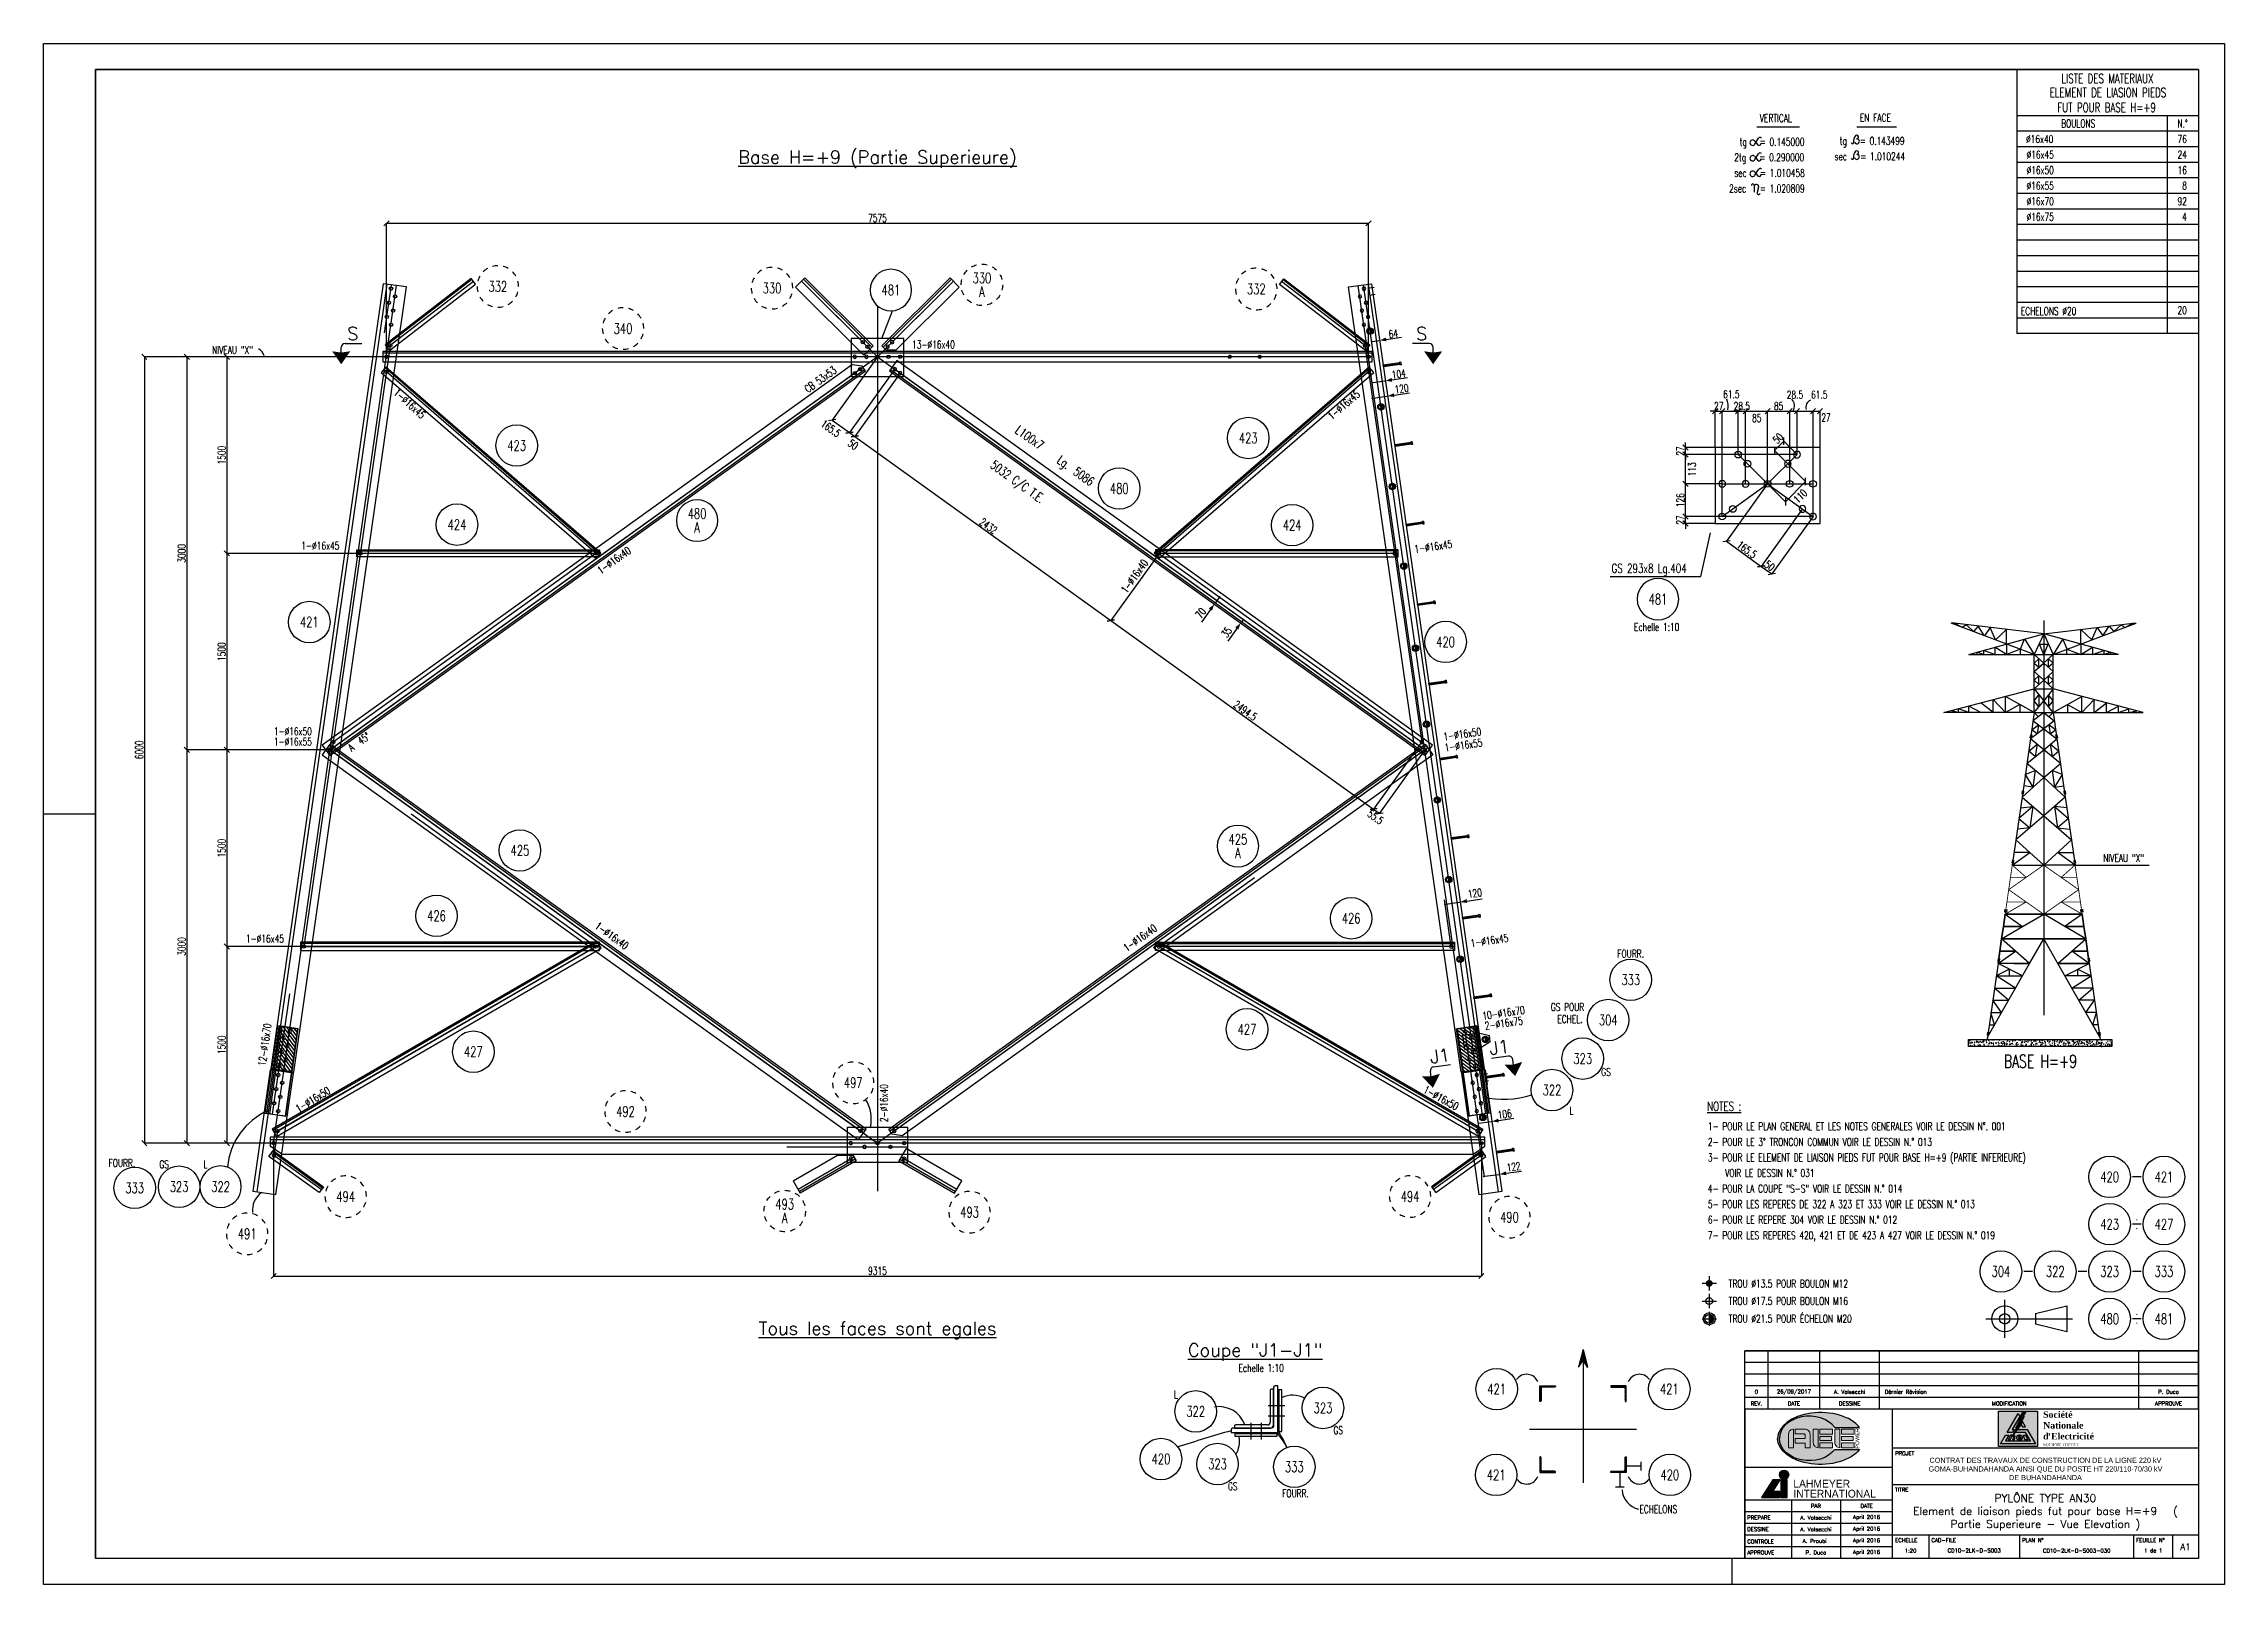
# Paper-space layout 'Layout1' of a CAD drawing. Extents: x 996 to 1837, y 52 to 646.
# The model-space entities are those that its viewports show. They can reach past a viewport. Long polylines and large blocks are cut down to what shows.
import ezdxf
from ezdxf.enums import TextEntityAlignment as Align

# ---------------------------------------------------------------- set-up
doc = ezdxf.new("R2010")
doc.units = 0
doc.header["$LTSCALE"] = 200
doc.header["$MEASUREMENT"] = 0
doc.linetypes.add('DASHDOT', pattern=[1, 0.5, -0.25, 0, -0.25])
doc.linetypes.add('DASHED', pattern=[0.75, 0.5, -0.25])
doc.layers.get('0').update_dxf_attribs({"linetype": 'CONTINUOUS'})
doc.layers.get('DEFPOINTS').update_dxf_attribs({"linetype": 'CONTINUOUS'})
for name, color, linetype in [('ASSI', 3, 'CONTINUOUS'), ('BOLLINI_1', 7, 'CONTINUOUS'), ('BOLLINI_5', 7, 'CONTINUOUS'), ('Echelon', 3, 'CONTINUOUS'), ('FORI', 2, 'CONTINUOUS'), ('LINEA-MEDIA', 7, 'CONTINUOUS'), ('LINEA_ANG', 2, 'CONTINUOUS'), ('LINEE_PIASTRA', 2, 'CONTINUOUS'), ('LINEE_PIASTRE', 2, 'CONTINUOUS'), ('LM', 7, 'CONTINUOUS'), ('LP', 3, 'CONTINUOUS'), ('LS', 7, 'CONTINUOUS'), ('LSP', 3, 'CONTINUOUS'), ('MZ', 6, 'DASHDOT'), ('NOTATION', 2, 'CONTINUOUS'), ('PIASTRE', 5, 'CONTINUOUS'), ('QT_MAL', 7, 'CONTINUOUS'), ('QT_MPR', 7, 'CONTINUOUS'), ('SELLO', 7, 'CONTINUOUS'), ('SELLO-MODIFI', 7, 'CONTINUOUS'), ('TESTI_A_P', 7, 'CONTINUOUS'), ('TRAT-Y', 7, 'DASHED')]:
    doc.layers.add(name, color=color, linetype=linetype)
doc.styles.add('ARIAL', font='arial.ttf')
doc.styles.add('QUOTE', font='ROMANS8.SHX', dxfattribs={"width": 0.7})
doc.styles.add('RD', font='ROMAND8.SHX', dxfattribs={"width": 0.7})
doc.styles.add('ROMANS', font='romans.shx', dxfattribs={"height": 2.5})
doc.styles.add('RQL', font='ROMANS8.SHX', dxfattribs={"width": 0.7})
doc.styles.add('RS', font='ROMANS8.shx', dxfattribs={"width": 0.7})
doc.styles.get("Standard").update_dxf_attribs({"font": 'ROMANS8.SHX', "width": 0.7})
doc.styles.add('SWIS', font='swissl.ttf')
doc.styles.add('TIMES', font='times.ttf')
doc.styles.add('TIMESNEGRITA', font='')
doc.styles.get('TIMESNEGRITA').set_extended_font_data('Times New Roman', bold=True)
doc.dimstyles.new('FRECCE1', dxfattribs={"dimtxt": 60, "dimasz": 6.6667, "dimexe": 0, "dimexo": 0, "dimgap": 1, "dimtad": 1, "dimzin": 0, "dimdsep": 46, "dimtxsty": 'RS', "dimblk1": 'QUOTP', "dimblk2": 'QUOTF', "dimsah": 1, "dimcen": 0, "dimclrd": 2, "dimclre": 2, "dimclrt": 7, "dimadec": 0, "dimazin": 0, "dimtfac": 1, "dimtix": 1, "dimtmove": 2, "dimatfit": 3, "dimldrblk": 'QUOTP', "dimfxl": 1, "dimtolj": 1, "dimtzin": 0, "dimarcsym": 0})
doc.dimstyles.new('TRATTO', dxfattribs={"dimscale": 0, "dimtxt": 60, "dimasz": 40, "dimexe": 0, "dimexo": 0, "dimgap": 10, "dimtad": 1, "dimrnd": 0.5, "dimdsep": 46, "dimtxsty": 'RS', "dimblk1": 'OBLIQUE', "dimblk2": 'OBLIQUE', "dimsah": 1, "dimcen": 0.09, "dimclrd": 2, "dimclre": 2, "dimclrt": 7, "dimadec": 0, "dimazin": 0, "dimtfac": 1, "dimtix": 1, "dimtmove": 2, "dimatfit": 3, "dimfxl": 1, "dimtolj": 1, "dimtzin": 0, "dimarcsym": 0})
pattern_1 = [(135, (-155618.839, 130362.539), (-7.07106781, -7.07106781), [])]

psp = doc.layouts.get("Layout1")

# ---------------------------------------------------------------- texts
at = {"layer": 'SELLO', "color": 2, "style": 'ROMANS'}
for s, height, p in [('REV.', 1.5, (1656.34, 121.48)), ('DATE', 1.5, (1670.84, 121.48)), ('DESSINE', 1.5, (1692.34, 121.48)), ('MODIFICATION', 1.5, (1753.84, 121.48)), ('APPROUVE', 1.5, (1815.34, 121.48)), ('A. Valsecchi', 1.5, (1679.34, 77.48)), ('PAR', 1.5, (1679.34, 81.98)), ('April 2016', 1.5, (1698.84, 77.48)), ('DATE', 1.5, (1698.84, 81.98)), ('A. Valsecchi', 1.5, (1679.34, 72.98)), ('A. Proubi ', 1.5, (1679.34, 68.48)), ('April 2016', 1.5, (1698.84, 72.98)), ('April 2016', 1.5, (1698.84, 68.48)), ('A1', 2.5, (1821.84, 66.23)), ('P. Duca', 1.5, (1679.34, 63.98)), ('April 2016', 1.5, (1698.84, 63.98))]:
    psp.add_text(s, height=height, dxfattribs=at).set_placement(p, align=Align.MIDDLE)
for s, p in [('PROJET', (1709.84, 102.23)), ('TITRE', (1709.84, 88.23)), ('PREPARE', (1652.84, 77.48)), ('CONTROLE', (1652.84, 68.23)), ('DESSINE', (1652.84, 72.98)), ('ECHELLE', (1709.84, 68.73)), ('CAD-FILE', (1723.84, 68.73)), ('PLAN N%%D', (1758.84, 68.73)), ('FEUILLE N%%D', (1802.84, 68.73)), ('APPROUVE', (1652.84, 63.98))]:
    psp.add_text(s, height=1.5, dxfattribs=at).set_placement(p, align=Align.MIDDLE_LEFT)
for s, p in [('1:20', (1715.84, 63.98)), ('CD10-2LK-D-S003', (1740.34, 64.05)), ('1 de 1', (1809.34, 64.05))]:
    psp.add_text(s, height=1.5, dxfattribs=at).set_placement(p, align=Align.CENTER)
at = {"layer": 'SELLO', "color": 3, "style": 'ROMANS'}
psp.add_text('CD10-2LK-D-S003-030', height=1.5, dxfattribs=at).set_placement((1779.84, 63.98), align=Align.CENTER)
at = {"layer": 'SELLO', "attachment_point": 5}
for s, insert, char_height, style in [('{\\C2;CONTRAT DES TRAVAUX DE CONSTRUCTION DE LA LIGNE 220 kV GOMA-BUHANDAHANDA AINSI QUE DU POSTE HT 220/110-70/30 kV\\PDE BUHANDAHANDA}', (1767.84, 96.23), 2, 'ARIAL'), ('{\\C4;PYLÔNE TYPE AN30\\P\\C3;Element de liaison pieds fut pour base H=+9   ( Partie Superieure - Vue Elevation )}', (1767.84, 79.48), 3, 'ROMANS')]:
    psp.add_mtext_dynamic_manual_height_columns(s, width=118, gutter_width=12.5, heights=[0], dxfattribs=dict(at, insert=insert, char_height=char_height, style=style))
at = {"layer": 'SELLO-MODIFI', "color": 2, "style": 'ROMANS'}
for s, p in [('0', (1656.34, 125.98)), ('26/09/2017', (1670.84, 125.98)), ('A. Valsecchi', (1692.34, 125.98)), ('P. Duca', (1815.34, 125.98))]:
    psp.add_text(s, height=1.5, dxfattribs=at).set_placement(p, align=Align.MIDDLE)
psp.add_text('Dérnier Révision', height=1.5, dxfattribs=at).set_placement((1705.84, 125.98), align=Align.MIDDLE_LEFT)

msp = doc.modelspace()

# ---------------------------------------------------------------- texts
at = {"color": 7, "style": 'RS', "width": 0.7}
for s, p in [('NIVEAU "X"', (157626.288, -158304.473)), ('ECHELONS', (154048.983, -163325.846))]:
    msp.add_text(s, height=60, dxfattribs=at).set_placement(p)
at = {"layer": 'LINEA-MEDIA', "style": 'RS', "width": 0.7}
for s, p in [('VERTICAL', (154977.523, -152599.946)), ('EN FACE', (155749.1, -152597.116)), ('tg   = 0.145000', (154822.135, -152782.583)), ('tg   = 0.143499', (155594.436, -152775.34)), ('2tg   = 0.290000', (154780.663, -152902.585)), ('sec   = 1.010244', (155554.609, -152895.342)), ('sec   = 1.010458', (154781.104, -153022.586)), ('2sec   = 1.020809', (154741.04, -153142.587))]:
    msp.add_text(s, height=60.0007, dxfattribs=at).set_placement(p)
at = {"layer": 'LM', "style": 'RD', "width": 0.7}
for s, p in [('ELEMENT DE LIASION PIEDS', (157663.155, -152372.576)), ('LISTE DES MATERIAUX', (157659.24, -152264.574)), ('FUT POUR BASE H=+9', (157652.385, -152488.036))]:
    msp.add_text(s, height=69.993, dxfattribs=at).set_placement(p, align=Align.MIDDLE)
at = {"layer": 'LM', "style": 'RS', "width": 0.7}
msp.add_text('NIVEAU "X"', height=60, dxfattribs=at).set_placement((143040.573, -154387.502))
at = {"layer": 'LM', "color": 0, "style": 'RS', "width": 0.7}
for s, p in [('2- POUR LE 3° TRONCON COMMUN VOIR LE DESSIN N.° 013', (154577.334, -160494.172)), ('1- POUR LE PLAN GENERAL ET LES NOTES GENERALES VOIR LE DESSIN N%%D. 001', (154577.334, -160374.172)), ('3- POUR LE ELEMENT DE LIAISON PIEDS FUT POUR BASE H=+9 (PARTIE INFERIEURE)', (154577.334, -160614.172)), ('4- POUR LA COUPE "S-S" VOIR LE DESSIN N.° 014', (154577.334, -160854.172)), ('VOIR LE DESSIN N.° 031', (154710.331, -160734.172)), ('5- POUR LES REPERES DE 322 A 323 ET 333 VOIR LE DESSIN N.° 013', (154577.334, -160974.172)), ('6- POUR LE REPERE 304 VOIR LE DESSIN N.° 012', (154577.334, -161094.172)), ('7- POUR LES REPERES 420, 421 ET DE 423 A 427 VOIR LE DESSIN N.° 019', (154577.334, -161214.172))]:
    msp.add_text(s, height=60, dxfattribs=at).set_placement(p)
at = {"layer": 'LM', "linetype": 'ByBlock', "style": 'RS', "width": 0.7}
for s, p in [('TROU %%C13.5 POUR BOULON M12', (154737.933, -161586.82)), ('TROU %%C21.5 POUR ÉCHELON M20', (154737.945, -161857.428)), ('TROU %%C17.5 POUR BOULON M16', (154737.971, -161720.602))]:
    msp.add_text(s, height=60, dxfattribs=at).set_placement(p)
at = {"layer": 'LM', "char_height": 59.9916, "style": 'RD'}
for s, insert, attachment_point in [('BOULONS', (157301.978, -152611.481), 4), ('N.°', (158277.943, -152611.481), 6)]:
    msp.add_mtext(s, dxfattribs=dict(at, insert=insert, attachment_point=attachment_point))
at = {"layer": 'LS', "color": 7, "style": 'RS', "width": 0.7}
for s, height, p in [('∅16x40', 59.9916, (157031.104, -152761.5)), ('∅16x45', 59.9916, (157035.314, -152881.426)), ('∅16x50', 59.9916, (157035.314, -153001.426)), ('∅16x55', 59.9916, (157035.314, -153121.41)), ('∅16x70', 59.9916, (157035.314, -153241.376)), ('∅16x75', 59.9916, (157035.314, -153361.376)), ('ECHELONS %%C20', 59.9916, (156990.662, -154088.026)), ('Echelle 1:10', 60, (154007.592, -156523.429)), ('Echelle 1:10', 60, (150956.928, -162236.928))]:
    msp.add_text(s, height=height, dxfattribs=at).set_placement(p)
for s, height, p in [('76', 59.9916, (158271.654, -152761.443)), ('24', 59.9916, (158271.654, -152881.426)), ('16', 59.9916, (158271.654, -153001.426)), ('8', 59.992, (158271.654, -153121.41)), ('92', 59.9916, (158271.654, -153241.41)), ('4', 59.992, (158271.654, -153361.376)), ('20', 59.9916, (158271.654, -154081.292))]:
    msp.add_text(s, height=height, dxfattribs=at).set_placement(p, align=Align.RIGHT)
at = {"layer": 'LS', "color": 3, "style": 'RD'}
for s, p in [('%%UBase H=+9 (Partie Superieure)', (148172.366, -152877.852)), ('S', (144125.536, -154231.321)), ('S', (152368.736, -154231.321)), ('%%UTous les faces sont egales', (148172.366, -161917.403)), ('%%UCoupe "J1-J1"', (151085.065, -162085.631, -2509.509))]:
    msp.add_text(s, height=100, dxfattribs=at).set_placement(p, align=Align.MIDDLE)
for rotation, p in [(8.1661393, (152510.305, -159800.632)), (8.1649027, (152968.477, -159734.888))]:
    msp.add_text('J1', height=100, rotation=rotation, dxfattribs=at).set_placement(p, align=Align.MIDDLE)
at = {"layer": 'LS', "color": 3, "insert": (157142.075, -159841.93), "char_height": 100, "attachment_point": 5, "style": 'RD'}
msp.add_mtext('BASE H=+9', dxfattribs=at)
at = {"layer": 'NOTATION', "color": 7, "style": 'RS', "width": 0.7}
msp.add_text('%%uNOTES :', height=70, dxfattribs=at).set_placement((154571.178, -160224.37))
at = {"layer": 'TESTI_A_P', "style": 'RS', "width": 0.7}
for s, p in [('FOURR.', (153878.822, -159042.738)), ('GS POUR', (153365.577, -159453.957)), (' ECHEL.', (153387.638, -159547.25)), ('GS', (153754.867, -159954.692)), ('L', (153509.545, -160253.379)), ('FOURR.', (142242.014, -160656.607)), ('GS', (142633.734, -160667.169)), ('L', (142974.127, -160667.169)), ('L', (150459.84, -162441.077)), ('GS', (151688.994, -162716.822)), ('GS', (150875.756, -163149.224)), ('FOURR.', (151293.757, -163203.308))]:
    msp.add_text(s, height=60, dxfattribs=at).set_placement(p)

# ---------------------------------------------------------------- blocks, each defined once
blk = doc.blocks.new('LOGO SNEL')
at = {"layer": 'SELLO'}
h = blk.add_hatch(color=170, dxfattribs=at)
h.paths.add_polyline_path([(-3.08, 6.8), (-18.08, 6.8), (-18.08, -6.8), (-3.08, -6.8)])
h.paths.add_polyline_path([(-7.65, 0.74), (-8.92, 0.74), (-9.49, 1.73), (-8.86, 2.83)], flags=16)
h.paths.add_polyline_path([(-8.27, 4.7), (-10.07, 1.41), (-9.68, 1.41), (-10.97, -0.35), (-7.02, -0.35), (-3.86, -5.82), (-17.3, -5.82), (-15.41, -2.54), (-14.14, -2.54), (-15.41, -4.72), (-5.76, -4.72), (-7.65, -1.44), (-11.77, -1.44), (-12.42, -2.33), (-11.14, 0.17), (-11.49, 0.35), (-10.07, 3.14), (-10.42, 3.31), (-8.86, 6.38), (-7.61, 6.48), (-8.59, 4.7)], flags=16)
h.paths.add_polyline_path([(-9.95, 4.72), (-12.88, -0.35), (-12.1, -0.35), (-12.73, -1.44), (-14.78, -1.44), (-10.58, 5.82)], flags=16)
h.paths.add_polyline_path([(-7.7, -2.54), (-6.81, -4.26), (-7.9, -4.26), (-8.53, -2.54)], flags=16)
h.paths.add_polyline_path([(-9.03, -2.9), (-8.93, -3.09), (-8.86, -3.32), (-8.85, -3.52), (-10.41, -3.52), (-10.38, -3.67), (-10.3, -3.76), (-10.29, -3.77), (-10.2, -3.81), (-10.08, -3.83), (-9.99, -3.84), (-9.86, -3.83), (-9.77, -3.8), (-9.67, -3.74), (-9.65, -3.71), (-8.86, -3.71), (-8.93, -3.87), (-9.08, -4.03), (-9.28, -4.14), (-9.49, -4.2), (-9.66, -4.23), (-9.86, -4.25), (-10.11, -4.26), (-10.37, -4.23), (-10.59, -4.18), (-10.79, -4.09), (-10.93, -3.99), (-11.07, -3.83), (-11.15, -3.62), (-11.17, -3.41), (-11.16, -3.21), (-11.09, -3), (-10.99, -2.87), (-10.89, -2.77), (-10.75, -2.68), (-10.55, -2.6), (-10.31, -2.55), (-10.07, -2.54), (-9.82, -2.54), (-9.57, -2.58), (-9.36, -2.66), (-9.18, -2.76)], flags=16)
h.paths.add_polyline_path([(-9.62, -3.12), (-9.59, -3.23), (-10.45, -3.23), (-10.38, -3.1), (-10.27, -3), (-10.12, -2.96), (-9.95, -2.95), (-9.73, -2.99)], flags=0)
h.paths.add_polyline_path([(-12.73, -2.84), (-12.72, -2.84, -0.53324), (-12.35, -3.38), (-12.71, -4.26), (-11.93, -4.26), (-11.72, -3.03, 0.387199), (-12, -2.58, 0.188481), (-12.93, -2.68), (-12.87, -2.54), (-13.47, -2.54), (-14.36, -4.26), (-13.57, -4.26), (-13.09, -3.08, -0.304428)], flags=16)
h = blk.add_hatch(color=50, dxfattribs=at)
h.paths.add_polyline_path([(-14.78, -1.44), (-12.73, -1.44), (-12.1, -0.35), (-12.88, -0.35), (-9.95, 4.72), (-10.58, 5.82)])
h.paths.add_polyline_path([(-8.86, 2.83), (-9.49, 1.73), (-8.92, 0.74), (-7.65, 0.74)])
h.paths.add_polyline_path([(-10.97, -0.35), (-11.77, -1.44), (-7.65, -1.44), (-5.76, -4.72), (-15.41, -4.72), (-14.14, -2.54), (-15.41, -2.54), (-17.3, -5.82), (-3.86, -5.82), (-7.02, -0.35)])
h.paths.add_polyline_path([(-7.7, -2.54), (-8.53, -2.54), (-7.9, -4.26), (-6.81, -4.26)], flags=17)
h.paths.add_polyline_path([(-8.95, -3.05), (-9.01, -2.95), (-9.07, -2.87), (-9.15, -2.79), (-9.23, -2.73), (-9.31, -2.68), (-9.41, -2.64), (-9.52, -2.6), (-9.63, -2.57), (-9.76, -2.55), (-9.89, -2.54), (-10.03, -2.54), (-10.11, -2.54), (-10.24, -2.55), (-10.37, -2.56), (-10.49, -2.59), (-10.6, -2.62), (-10.7, -2.66), (-10.79, -2.71), (-10.87, -2.76), (-10.9, -2.79), (-10.99, -2.87), (-11.05, -2.95), (-11.11, -3.05), (-11.14, -3.16), (-11.17, -3.27), (-11.17, -3.4), (-11.17, -3.44), (-11.16, -3.56), (-11.13, -3.67), (-11.09, -3.78), (-11.03, -3.87), (-10.96, -3.96), (-10.87, -4.03), (-10.83, -4.06), (-10.74, -4.11), (-10.64, -4.16), (-10.54, -4.19), (-10.42, -4.22), (-10.3, -4.24), (-10.17, -4.25), (-10.03, -4.26), (-9.92, -4.25), (-9.78, -4.25), (-9.66, -4.23), (-9.54, -4.21), (-9.43, -4.19), (-9.33, -4.15), (-9.24, -4.12), (-9.14, -4.06), (-9.04, -3.99), (-8.97, -3.91), (-8.91, -3.81), (-8.86, -3.71), (-9.62, -3.71), (-9.8, -3.82), (-10.04, -3.84), (-10.27, -3.79), (-10.38, -3.67), (-10.41, -3.52), (-8.85, -3.52), (-8.86, -3.38), (-8.88, -3.26), (-8.91, -3.15)], flags=17)
h.paths.add_polyline_path([(-9.59, -3.23), (-10.45, -3.23), (-10.38, -3.1), (-10.27, -3), (-10.12, -2.96), (-9.95, -2.95), (-9.73, -2.99), (-9.62, -3.12)], flags=16)
h.paths.add_polyline_path([(-12.35, -3.38), (-12.71, -4.26), (-11.93, -4.26), (-11.72, -3.03, 0.387199), (-12, -2.58, 0.188481), (-12.93, -2.68), (-12.87, -2.54), (-13.47, -2.54), (-14.36, -4.26), (-13.57, -4.26), (-13.09, -3.08, -0.304428), (-12.73, -2.84), (-12.72, -2.84, -0.53324)], flags=17)
blk.add_hatch(color=10, dxfattribs=at).paths.add_polyline_path([(-11.14, 0.17), (-11.49, 0.35), (-10.07, 3.14), (-10.42, 3.31), (-8.86, 6.38), (-7.61, 6.48), (-8.59, 4.7), (-8.27, 4.7), (-10.07, 1.41), (-9.68, 1.41), (-12.42, -2.33)])
at = {"layer": 'SELLO', "color": 170}
blk.add_lwpolyline([(-18.08, 6.8), (-3.08, 6.8), (-3.08, -6.8), (-18.08, -6.8)], close=True, dxfattribs=at)
at = {"layer": 'SELLO', "color": 50}
for points in [[(-14.78, -1.44), (-10.58, 5.82), (-9.95, 4.72), (-12.88, -0.35), (-12.1, -0.35), (-12.73, -1.44)], [(-8.92, 0.74), (-7.65, 0.74), (-8.86, 2.83), (-9.49, 1.73)], [(-10.9, -2.79), (-10.99, -2.87), (-11.05, -2.95), (-11.11, -3.05), (-11.14, -3.16), (-11.17, -3.27), (-11.17, -3.4), (-11.17, -3.44), (-11.16, -3.56), (-11.13, -3.67), (-11.09, -3.78), (-11.03, -3.87), (-10.96, -3.96), (-10.87, -4.03), (-10.83, -4.06), (-10.74, -4.11), (-10.64, -4.16), (-10.54, -4.19), (-10.42, -4.22), (-10.3, -4.24), (-10.17, -4.25), (-10.03, -4.26), (-9.92, -4.25), (-9.78, -4.25), (-9.66, -4.23), (-9.54, -4.21), (-9.43, -4.19), (-9.33, -4.15), (-9.24, -4.12), (-9.14, -4.06), (-9.04, -3.99), (-8.97, -3.91), (-8.91, -3.81), (-8.86, -3.71), (-9.65, -3.71), (-9.67, -3.74), (-9.77, -3.8), (-9.86, -3.83), (-9.99, -3.84), (-10.08, -3.83), (-10.2, -3.81), (-10.29, -3.77), (-10.3, -3.76), (-10.38, -3.67), (-10.41, -3.52), (-8.85, -3.52), (-8.86, -3.38), (-8.88, -3.26), (-8.91, -3.15), (-8.95, -3.05), (-9.01, -2.95), (-9.07, -2.87), (-9.15, -2.79), (-9.23, -2.73), (-9.31, -2.68), (-9.41, -2.64), (-9.52, -2.6), (-9.63, -2.57), (-9.76, -2.55), (-9.89, -2.54), (-10.03, -2.54), (-10.11, -2.54), (-10.24, -2.55), (-10.37, -2.56), (-10.49, -2.59), (-10.6, -2.62), (-10.7, -2.66), (-10.79, -2.71), (-10.87, -2.76)], [(-9.99, -2.95), (-10.12, -2.96), (-10.23, -2.99), (-10.29, -3.02), (-10.38, -3.1), (-10.43, -3.2), (-10.44, -3.23), (-9.59, -3.23), (-9.62, -3.12), (-9.7, -3.03), (-9.71, -3.02), (-9.8, -2.97), (-9.92, -2.95)], [(-6.81, -4.26), (-7.9, -4.26), (-8.53, -2.54), (-7.7, -2.54)]]:
    blk.add_lwpolyline(points, close=True, dxfattribs=at)
at = {"layer": 'SELLO', "color": 10}
blk.add_lwpolyline([(-11.14, 0.17), (-11.49, 0.35), (-10.07, 3.14), (-10.42, 3.31), (-8.86, 6.38), (-7.61, 6.48), (-8.59, 4.7), (-8.27, 4.7), (-10.07, 1.41), (-9.68, 1.41), (-12.42, -2.33)], close=True, dxfattribs=at)
at = {"layer": 'SELLO', "color": 50}
blk.add_lwpolyline([(-10.97, -0.35), (-7.02, -0.35), (-3.86, -5.82), (-17.3, -5.82), (-15.41, -2.54), (-14.14, -2.54), (-15.41, -4.72), (-5.76, -4.72), (-7.65, -1.44), (-11.77, -1.44)], dxfattribs=at)
blk.add_lwpolyline([(-12.73, -2.84), (-12.72, -2.84, -0.53324), (-12.35, -3.38), (-12.71, -4.26), (-11.93, -4.26), (-11.72, -3.03, 0.387199), (-12, -2.58, 0.188481), (-12.93, -2.68), (-12.87, -2.54), (-13.47, -2.54), (-14.36, -4.26), (-13.57, -4.26), (-13.09, -3.08, -0.304428)], format="xyb", close=True, dxfattribs=at)
at = {"layer": 'SELLO'}
for s, height, style, p in [('SOCIETE  D ETAT', 1.0938, 'TIMES', (-0.9, -6.16)), (',', 2.5, 'TIMESNEGRITA', (1, -1.03)), (',', 1.09, 'TIMES', (7.74, -5.24))]:
    blk.add_text(s, height=height, dxfattribs=dict(at, style=style)).set_placement(p, align=Align.MIDDLE_LEFT)
at = {"layer": 'SELLO', "insert": (-0.9, 1.28), "char_height": 2.5, "width": 21.0938, "attachment_point": 4, "style": 'TIMESNEGRITA'}
blk.add_mtext('Société\\PNationale\\Pd Electricité', dxfattribs=at)
blk = doc.blocks.new('LOGO LAHMEYER')
at = {"layer": 'SELLO', "true_color": 0x231f20}
h = blk.add_hatch(color=250, dxfattribs=at)
h.dxf.hatch_style = 1
h.paths.add_polyline_path([(-14.55, -5.31), (-12.12, -5.31), (-12.12, 1.57), (-14.55, 1.57)])
h.paths.add_polyline_path([(-14.98, -5.31), (-14.98, -2.89), (-17.59, -2.89), (-14.81, 1.57), (-17.67, 1.57), (-21.98, -5.31)])
at = {"layer": 'SELLO', "true_color": 0xee1c25}
h = blk.add_hatch(color=240, dxfattribs=at)
h.dxf.hatch_style = 1
edge = h.paths.add_edge_path()
edge.add_arc((-13.33, 3.51), 1.8, 0, 360)
at = {"layer": 'SELLO', "color": 250, "true_color": 0x231f20}
for points in [[(-14.98, -5.31), (-14.98, -2.89), (-17.59, -2.89), (-14.81, 1.57), (-17.67, 1.57), (-21.98, -5.31)], [(-14.55, -5.31), (-12.12, -5.31), (-12.12, 1.57), (-14.55, 1.57)]]:
    blk.add_lwpolyline(points, close=True, dxfattribs=at)
at = {"layer": 'SELLO', "color": 240, "true_color": 0xee1c25}
blk.add_circle((-13.33, 3.51), 1.8, dxfattribs=at)
at = {"layer": 'SELLO', "color": 250, "true_color": 0x231f20, "style": 'ARIAL', "width": 0.95}
blk.add_text('LAHMEYER', height=3, dxfattribs=at).set_placement((-9.74, 1.57), align=Align.TOP_LEFT)
blk.add_text('INTERNATIONAL', height=3, dxfattribs=at).set_placement((-9.74, -6.2), align=Align.BOTTOM_LEFT)
blk = doc.blocks.new('LOGO AEE')
at = {"layer": 'SELLO', "true_color": 0x2e4894}
h = blk.add_hatch(color=167, dxfattribs=at)
h.dxf.hatch_style = 1
edge = h.paths.add_edge_path()
edge.add_ellipse((0.8, 0), major_axis=(-16.61, 0), ratio=0.602151, start_angle=205.37693, end_angle=360)
edge.add_ellipse((0.8, 0), major_axis=(-16.61, 0), ratio=0.602151, start_angle=0, end_angle=154.62307)
edge.add_line((15.81, -4.29), (6.23, -4.29))
edge.add_ellipse((-3.66, 0), major_axis=(-11.43, 0), ratio=0.75, start_angle=0, end_angle=150, ccw=False)
edge.add_ellipse((-3.66, 0), major_axis=(-11.43, 0), ratio=0.75, start_angle=210, end_angle=360, ccw=False)
edge.add_line((6.23, 4.29), (15.81, 4.29))
at = {"layer": 'SELLO', "lineweight": 0, "true_color": 0x615b56}
h = blk.add_hatch(color=251, dxfattribs=at)
h.dxf.hatch_style = 1
h.paths.add_polyline_path([(13.74, 3.57), (8.83, 3.57), (8.83, 1.68), (13.74, 1.68)])
h.paths.add_polyline_path([(8.18, 3.57), (6.3, 3.57), (6.3, -1.63), (6.32, -1.93), (6.41, -2.33), (6.59, -2.68), (6.85, -3.01), (7.04, -3.19), (7.39, -3.4), (7.77, -3.53), (8.18, -3.57)])
h.paths.add_polyline_path([(13.33, 0.77), (8.83, 0.77), (8.83, -0.76), (13.33, -0.76)])
h.paths.add_polyline_path([(13.74, -1.73), (8.83, -1.73), (8.83, -3.57), (13.74, -3.57)])
h.paths.add_polyline_path([(5.41, 3.57), (0.49, 3.57), (0.49, 1.68), (5.41, 1.68)])
h.paths.add_polyline_path([(-0.15, 3.57), (-2.03, 3.57), (-2.03, -1.63), (-2.01, -1.93), (-1.91, -2.33), (-1.74, -2.68), (-1.48, -3.01), (-1.29, -3.19), (-0.94, -3.4), (-0.56, -3.53), (-0.15, -3.57)])
h.paths.add_polyline_path([(5, 0.77), (0.49, 0.77), (0.49, -0.76), (5, -0.76)])
h.paths.add_polyline_path([(5.41, -1.73), (0.49, -1.73), (0.49, -3.57), (5.41, -3.57)])
h.paths.add_polyline_path([(-9.67, 3.57), (-9.93, 3.56), (-10.33, 3.47), (-10.69, 3.29), (-11.01, 3.04), (-11.17, 2.88), (-11.38, 2.54), (-11.51, 2.15), (-11.55, 1.73), (-11.55, -3.57), (-9.67, -3.57)])
h.paths.add_polyline_path([(-5.34, 3.57), (-9.04, 3.57), (-9.04, 1.73), (-5.77, 1.73), (-5.59, 1.73), (-5.26, 1.56), (-5.2, 1.45), (-5.13, 1.02), (-5.13, -0.02), (-9.04, -0.02), (-9.04, -1.84), (-5.13, -1.84), (-5.13, -3.57), (-3.3, -3.57), (-3.3, 1.73), (-3.31, 1.99), (-3.41, 2.38), (-3.61, 2.73), (-3.89, 3.04), (-4.15, 3.25), (-4.51, 3.43), (-4.91, 3.54)])
at = {"layer": 'SELLO', "color": 251, "lineweight": 0, "true_color": 0x615b56}
for points in [[(-9.67, 3.57), (-9.93, 3.56), (-10.33, 3.47), (-10.69, 3.29), (-11.01, 3.04), (-11.17, 2.88), (-11.38, 2.54), (-11.51, 2.15), (-11.55, 1.73), (-11.55, -3.57), (-9.67, -3.57)], [(-5.34, 3.57), (-9.04, 3.57), (-9.04, 1.73), (-5.77, 1.73), (-5.59, 1.73), (-5.26, 1.56), (-5.2, 1.45), (-5.13, 1.02), (-5.13, -0.02), (-9.04, -0.02), (-9.04, -1.84), (-5.13, -1.84), (-5.13, -3.57), (-3.3, -3.57), (-3.3, 1.73), (-3.31, 1.99), (-3.41, 2.38), (-3.61, 2.73), (-3.89, 3.04), (-4.15, 3.25), (-4.51, 3.43), (-4.91, 3.54)], [(-0.15, 3.57), (-2.03, 3.57), (-2.03, -1.63), (-2.01, -1.93), (-1.91, -2.33), (-1.74, -2.68), (-1.48, -3.01), (-1.29, -3.19), (-0.94, -3.4), (-0.56, -3.53), (-0.15, -3.57)], [(5.41, 3.57), (0.49, 3.57), (0.49, 1.68), (5.41, 1.68)], [(5, 0.77), (0.49, 0.77), (0.49, -0.76), (5, -0.76)], [(8.18, 3.57), (6.3, 3.57), (6.3, -1.63), (6.32, -1.93), (6.41, -2.33), (6.59, -2.68), (6.85, -3.01), (7.04, -3.19), (7.39, -3.4), (7.77, -3.53), (8.18, -3.57)], [(13.74, 3.57), (8.83, 3.57), (8.83, 1.68), (13.74, 1.68)], [(13.33, 0.77), (8.83, 0.77), (8.83, -0.76), (13.33, -0.76)], [(5.41, -1.73), (0.49, -1.73), (0.49, -3.57), (5.41, -3.57)], [(13.74, -1.73), (8.83, -1.73), (8.83, -3.57), (13.74, -3.57)]]:
    blk.add_lwpolyline(points, close=True, dxfattribs=at)
at = {"layer": 'SELLO', "color": 167, "true_color": 0x2e4894}
for points in [[(6.23, 4.29), (15.81, 4.29)], [(6.23, -4.29), (15.81, -4.29)]]:
    blk.add_lwpolyline(points, dxfattribs=at)
for centre, major_axis, ratio, start_param in [((0.8, 0), (-16.61, 0), 0.602151, 3.584504), ((-3.66, 0), (-11.43, 0), 0.75, 3.665191)]:
    blk.add_ellipse(centre, major_axis=major_axis, ratio=ratio, start_param=start_param, end_param=6.283185, dxfattribs=at)
at = {"layer": 'SELLO', "color": 167, "true_color": 0x2e4894, "extrusion": (0, 0, -1)}
for centre, major_axis, ratio, start_param in [((-3.66, 0), (-11.43, 0), 0.75, 3.665191), ((0.8, 0), (-16.61, 0), 0.602151, 3.584504)]:
    blk.add_ellipse(centre, major_axis=major_axis, ratio=ratio, start_param=start_param, end_param=6.283185, dxfattribs=at)
at = {"layer": 'SELLO', "color": 13, "true_color": 0xd3505e, "style": 'SWIS'}
blk.add_text('POWER', height=1.5, rotation=90, dxfattribs=at).set_placement((14.91, 0), align=Align.MIDDLE)
blk = doc.blocks.new('xxx')
blk.add_circle((0, 0), 8)
at = {"color": 3, "style": 'RQL', "width": 0.7}
blk.add_attdef('POS', text='', height=4, dxfattribs=at).set_placement((0, 0), align=Align.MIDDLE)
at = {"style": 'RQL', "width": 0.7, "flags": 1}
for tag, p in [('TIPO', (-0.39, -8.66)), ('POS1', (-0.39, -5.42))]:
    blk.add_attdef(tag, p, '', height=2, dxfattribs=at)
blk = doc.blocks.new('P20')
at = {"color": 0}
for p, q in [((1, 0), (0, 1)), ((1, 0), (0, 1)), ((0, 1), (0, 1)), ((0, 0.9), (0.1, 1)), ((0, 0.9), (0.1, 1)), ((0, 0.8), (0.1, 1)), ((0, 0.8), (0.2, 1)), ((0, 0.8), (0.2, 1)), ((0, 0.7), (0.3, 1)), ((0, 0.7), (0.3, 1)), ((1, -0.1), (0, 0.9)), ((1, -0.1), (0, 0.9)), ((1, -0.1), (0, 0.9)), ((0, 0.6), (0.3, 0.9)), ((0, 0.6), (0.4, 0.9)), ((0, 0.5), (0.4, 0.9)), ((0, 0.5), (0.4, 0.9)), ((0, 0.4), (0.4, 0.9)), ((0, 0.4), (0.5, 0.9)), ((0, 0.4), (0.5, 0.9)), ((1, -0.2), (0, 0.8)), ((1, -0.2), (0, 0.8)), ((0, 0.3), (0.5, 0.8)), ((0, 0.3), (0.6, 0.8)), ((0, 0.2), (0.6, 0.8)), ((0, 0.2), (0.6, 0.8)), ((0, 0.1), (0.6, 0.8)), ((1, -0.2), (0, 0.7)), ((1, -0.3), (0, 0.7)), ((0, 0.1), (0.7, 0.7)), ((0, 0), (0.7, 0.7)), ((0, 0), (0.7, 0.7)), ((0, -0.1), (0.7, 0.7)), ((0, -0.1), (0.8, 0.7)), ((0.9, -0.3), (0, 0.6)), ((0.9, -0.3), (0, 0.6)), ((0, -0.1), (0.8, 0.6)), ((0, -0.2), (0.8, 0.6)), ((0, -0.2), (0.8, 0.6)), ((0, -0.3), (0.8, 0.6)), ((0.9, -0.4), (0, 0.5)), ((0.9, -0.4), (0, 0.5)), ((0.9, -0.4), (0, 0.5)), ((0, -0.3), (0.8, 0.5)), ((0, -0.4), (0.9, 0.5)), ((0, -0.4), (0.9, 0.5)), ((0.9, -0.5), (0, 0.4)), ((0.9, -0.5), (0, 0.4)), ((0, -0.5), (0.9, 0.4)), ((0, -0.5), (0.9, 0.4)), ((0, -0.5), (0.9, 0.4)), ((0.8, -0.5), (0, 0.3)), ((0.8, -0.6), (0, 0.3)), ((0, -0.6), (0.9, 0.3)), ((0, -0.6), (0.9, 0.3)), ((0, -0.7), (1, 0.3)), ((0.8, -0.6), (0, 0.2)), ((0.8, -0.6), (0, 0.2)), ((0, -0.7), (1, 0.2)), ((0, -0.8), (1, 0.2)), ((0, -0.8), (1, 0.2)), ((0.8, -0.6), (0, 0.1)), ((0.8, -0.7), (0, 0.1)), ((0.7, -0.7), (0, 0.1)), ((0, -0.9), (1, 0.1)), ((0, -0.9), (1, 0.1)), ((0, -0.9), (1, 0.1)), ((0.7, -0.7), (0, 0)), ((0, -1), (1, 0)), ((1, 0.1), (0.1, 1)), ((1, 0.1), (0.1, 1)), ((1, 0.2), (0.2, 1)), ((1, 0.2), (0.2, 1)), ((0.9, 0.3), (0.3, 0.9)), ((0.9, 0.4), (0.4, 0.9)), ((0.9, 0.5), (0.5, 0.9)), ((0.8, 0.6), (0.6, 0.8)), ((0.7, -0.7), (0, 0)), ((0, -1), (1, 0)), ((0.7, -0.7), (0, -0.1)), ((0.6, -0.8), (0, -0.1)), ((0.6, -0.8), (0, -0.2)), ((0.6, -0.8), (0, -0.2)), ((0.6, -0.8), (0, -0.3)), ((0.5, -0.8), (0, -0.3)), ((0.5, -0.9), (0, -0.4)), ((0.5, -0.9), (0, -0.4)), ((0.4, -0.9), (0, -0.4)), ((0.4, -0.9), (0, -0.5)), ((0.4, -0.9), (0, -0.5)), ((0.4, -0.9), (0, -0.6)), ((0.3, -0.9), (0, -0.6)), ((0.3, -1), (0, -0.7)), ((0.3, -1), (0, -0.7)), ((0.2, -1), (0, -0.8)), ((0.2, -1), (0, -0.8)), ((0.1, -1), (0, -0.8)), ((0.1, -1), (0, -0.9)), ((0.1, -1), (1, -0.1)), ((0.1, -1), (1, -0.1)), ((0.2, -1), (1, -0.2)), ((0.2, -1), (1, -0.2)), ((0.3, -0.9), (0.9, -0.3)), ((0.4, -0.9), (0.9, -0.4)), ((0.5, -0.9), (0.9, -0.5)), ((0.6, -0.8), (0.8, -0.6))]:
    blk.add_line(p, q, dxfattribs=at)
for radius in [1.5, 1]:
    blk.add_circle((0, 0), radius)
blk = doc.blocks.new('MRKR_98')
blk.add_point((0, 0))
at = {"color": 7, "style": 'QUOTE', "width": 0.5, "flags": 1}
for tag, p in [('AUX2', (3.71, 4.93)), ('NFORI', (3.72, 5.3)), ('TI', (3.73, 6.83)), ('AUX1', (3.73, 4.19)), ('DI_S', (3.73, 6.42)), ('D_S', (3.73, 6.02)), ('E_S', (3.73, 5.68)), ('FAM', (3.73, 4.55)), ('COMMESSA', (3.73, 3.85)), ('MD', (3.73, 3.51)), ('MP', (3.73, 3.16)), ('LARGHEZZA', (3.73, 2.82)), ('SPESSORE', (3.73, 2.48)), ('NP', (3.73, 2.14)), ('SV', (3.73, 1.79)), ('PESO', (3.73, 1.45)), ('QUA', (3.73, 1.11)), ('LUN', (3.73, 0.76)), ('PROF', (3.73, 0.42)), ('POS', (3.73, 0.08))]:
    blk.add_attdef(tag, p, '', height=0.2, dxfattribs=at)
at = {"color": 7, "flags": 1}
for tag, p in [('LAV1', (5.26, 6.88)), ('LAV2', (5.26, 6.55)), ('LAV3', (5.26, 6.21)), ('LAV4', (5.26, 5.88)), ('LAV5', (5.26, 5.55)), ('LAV6', (5.26, 5.21)), ('LAV7', (5.26, 4.88)), ('LAV8', (5.26, 4.55)), ('LAV9', (5.26, 4.21)), ('LAV10', (5.26, 3.88))]:
    blk.add_attdef(tag, p, '', height=0.2, dxfattribs=at)
blk = doc.blocks.new('ASSE98')
blk.add_line((0, 0), (1, 0))
at = {"color": 7, "style": 'QUOTE', "width": 0.5, "flags": 1}
for tag, p in [('TI', (1.3831, 6.8273)), ('DI_S', (1.3831, 6.4218)), ('D_S', (1.3831, 6.0209)), ('E_S', (1.3831, 5.6806)), ('NFORI', (1.3645, 5.2979)), ('ALAR', (1.3635, 4.9325)), ('FAM', (1.3775, 4.5465)), ('ALA', (1.3831, 4.1926)), ('DISP2', (1.3831, 3.8497)), ('DISP1', (1.3831, 3.5069)), ('PINZAF', (1.3831, 3.164)), ('PINZAI', (1.3831, 2.8211)), ('TRP', (1.3831, 2.4783)), ('NP', (1.3831, 2.1354)), ('SV', (1.3831, 1.7926)), ('PESO', (1.3831, 1.4497)), ('QUA', (1.3831, 1.1069)), ('LUN', (1.3831, 0.764)), ('PROF', (1.3831, 0.4211)), ('POS', (1.3831, 0.0783))]:
    blk.add_attdef(tag, p, '', height=0.2, dxfattribs=at)
at = {"color": 7, "flags": 1}
for tag, p in [('LAV1', (3.0743, 6.8285)), ('LAV2', (3.0743, 6.4951)), ('LAV3', (3.0743, 6.1618)), ('LAV4', (3.0743, 5.8285)), ('LAV5', (3.0743, 5.4951)), ('LAV6', (3.0743, 5.1618)), ('LAV7', (3.0743, 4.8285)), ('LAV8', (3.0743, 4.4951)), ('LAV9', (3.0743, 4.1618)), ('LAV10', (3.0743, 3.8285))]:
    blk.add_attdef(tag, p, '', height=0.2, dxfattribs=at)
blk = doc.blocks.new('16')
blk.add_circle((0, 0), 1)
blk = doc.blocks.new('A$C6E393FD9')
at = {"layer": 'Echelon'}
blk.add_lwpolyline([(3, 0), (0, 20), (169, 41), (168, 47), (178, 48), (182, 17), (172, 16), (171, 22), (3, 0)], close=True, dxfattribs=at)
at = {"layer": 'MZ', "ltscale": 0.2}
blk.add_line((1, 10), (180, 33), dxfattribs=at)
blk = doc.blocks.new('*X16')
at = {"color": 0}
for p, q in [((117085, -38783), (117089, -38778)), ((117085, -38790), (117092, -38783)), ((117085, -38797), (117092, -38790)), ((117085, -38804), (117092, -38797)), ((117085, -38811), (117092, -38804)), ((117085, -38818), (117092, -38811)), ((117085, -38825), (117092, -38818)), ((117085, -38833), (117092, -38826)), ((117085, -38840), (117092, -38833)), ((117085, -38847), (117092, -38840)), ((117085, -38854), (117092, -38847)), ((117085, -38861), (117092, -38854)), ((117085, -38868), (117094, -38859)), ((117092, -38868), (117099, -38861)), ((117099, -38868), (117106, -38861)), ((117106, -38868), (117113, -38861)), ((117113, -38868), (117120, -38861)), ((117120, -38868), (117127, -38861)), ((117127, -38868), (117134, -38861)), ((117134, -38868), (117141, -38861)), ((117141, -38868), (117148, -38861)), ((117148, -38868), (117155, -38861)), ((117155, -38868), (117162, -38861)), ((117162, -38868), (117169, -38861)), ((117169, -38868), (117174, -38863))]:
    blk.add_line(p, q, dxfattribs=at)
blk = doc.blocks.new('QUOTP')
at = {"layer": 'ASSI', "color": 2, "const_width": 1.07}
blk.add_lwpolyline([(-0.5, 0, 1), (0.5, 0, 1)], format="xyb", close=True, dxfattribs=at)
blk = doc.blocks.new('QUOTF')
at = {"layer": 'LS', "color": 2}
blk.add_line((7.5, 0), (25.5, 0), dxfattribs=at)
blk.add_solid([(7.5, 2.25), (0, 0), (7.5, -2.25)], dxfattribs=at)
blk = doc.blocks.new('*D21')
at = {"layer": 'DEFPOINTS', "color": 0, "transparency": 16777216}
for p in [(151989, -154730), (152108, -154713), (152108, -154713)]:
    blk.add_point(p, dxfattribs=at)
at = {"layer": 'QT_MAL', "color": 2, "lineweight": -2, "transparency": 16777216}
blk.add_line((151996, -154729), (152102, -154714), dxfattribs=at)
at = {"layer": 'QT_MAL', "color": 2, "lineweight": -2, "transparency": 16777216, "xscale": 6.6667, "yscale": 6.6667, "zscale": 6.6667}
for name, p, rotation in [('QUOTP', (151989, -154730), 188.1661393023543), ('QUOTF', (152108, -154713), 8.166139302354292)]:
    blk.add_blockref(name, p, dxfattribs=dict(at, rotation=rotation))
at = {"layer": 'QT_MAL', "color": 7, "transparency": 16777216, "insert": (152215, -154656), "char_height": 60, "attachment_point": 5, "rotation": 8.1661, "style": 'RS'}
blk.add_mtext('\\A1;120', dxfattribs=at)
blk = doc.blocks.new('*D22')
at = {"layer": 'DEFPOINTS', "color": 0, "transparency": 16777216}
for p in [(151988, -154610), (152091, -154595), (152091, -154595)]:
    blk.add_point(p, dxfattribs=at)
at = {"layer": 'QT_MAL', "color": 2, "lineweight": -2, "transparency": 16777216}
for p, q in [((151988, -154610), (151988, -154610)), ((151995, -154609), (152085, -154596)), ((152091, -154595), (152091, -154595))]:
    blk.add_line(p, q, dxfattribs=at)
at = {"layer": 'QT_MAL', "color": 2, "lineweight": -2, "transparency": 16777216, "xscale": 6.6667, "yscale": 6.6667, "zscale": 6.6667}
for name, p, rotation in [('QUOTF', (152091, -154595), 8.166139302354292), ('QUOTP', (151988, -154610), 188.1661393023543)]:
    blk.add_blockref(name, p, dxfattribs=dict(at, rotation=rotation))
at = {"layer": 'QT_MAL', "color": 7, "transparency": 16777216, "insert": (152193, -154543), "char_height": 60, "attachment_point": 5, "rotation": 8.1661, "style": 'RS'}
blk.add_mtext('\\A1;104', dxfattribs=at)
blk = doc.blocks.new('*D23')
at = {"layer": 'DEFPOINTS', "color": 0, "transparency": 16777216}
for p in [(151983, -154292), (152047, -154283), (152047, -154283)]:
    blk.add_point(p, dxfattribs=at)
at = {"layer": 'QT_MAL', "color": 2, "lineweight": -2, "transparency": 16777216}
for p, q in [((151983, -154292), (151983, -154292)), ((151990, -154291), (152040, -154284)), ((152047, -154283), (152047, -154283))]:
    blk.add_line(p, q, dxfattribs=at)
at = {"layer": 'QT_MAL', "color": 2, "lineweight": -2, "transparency": 16777216, "xscale": 6.6667, "yscale": 6.6667, "zscale": 6.6667}
for name, p, rotation in [('QUOTP', (151983, -154292), 188.1661393023543), ('QUOTF', (152047, -154283), 8.166139302354292)]:
    blk.add_blockref(name, p, dxfattribs=dict(at, rotation=rotation))
at = {"layer": 'QT_MAL', "color": 7, "transparency": 16777216, "insert": (152151, -154233), "char_height": 60, "attachment_point": 5, "rotation": 8.1661, "style": 'RS'}
blk.add_mtext('\\A1;64', dxfattribs=at)
blk = doc.blocks.new('*D24')
at = {"layer": 'DEFPOINTS', "color": 0, "transparency": 16777216}
for p in [(152549, -158631), (152668, -158614), (152668, -158614)]:
    blk.add_point(p, dxfattribs=at)
at = {"layer": 'QT_MAL', "color": 2, "lineweight": -2, "transparency": 16777216}
for p, q in [((152549, -158631), (152549, -158631)), ((152556, -158630), (152661, -158615)), ((152668, -158614), (152668, -158614))]:
    blk.add_line(p, q, dxfattribs=at)
at = {"layer": 'QT_MAL', "color": 2, "lineweight": -2, "transparency": 16777216, "xscale": 6.6667, "yscale": 6.6667, "zscale": 6.6667}
for name, p, rotation in [('QUOTF', (152668, -158614), 8.16613930235419), ('QUOTP', (152549, -158631), 188.1661393023542)]:
    blk.add_blockref(name, p, dxfattribs=dict(at, rotation=rotation))
at = {"layer": 'QT_MAL', "color": 7, "transparency": 16777216, "insert": (152780, -158546), "char_height": 60, "attachment_point": 5, "rotation": 8.1661, "style": 'RS'}
blk.add_mtext('\\A1;120', dxfattribs=at)
blk = doc.blocks.new('YYY')
blk.add_circle((0, 0), 8)
at = {"color": 3, "style": 'RQL', "width": 0.7}
for tag, p in [('POS3', (0, 0.65)), ('POS2', (0, -4.63))]:
    blk.add_attdef(tag, text='', height=4, dxfattribs=at).set_placement(p, align=Align.CENTER)
at = {"style": 'RQL', "width": 0.7, "flags": 1}
blk.add_attdef('TIPO', text='', height=3, dxfattribs=at).set_placement((0, 0), align=Align.MIDDLE_CENTER)
blk = doc.blocks.new('_OBLIQUE')
at = {"color": 0, "linetype": 'ByBlock'}
blk.add_line((-0.5, -0.5), (0.5, 0.5), dxfattribs=at)
blk = doc.blocks.new('*D18')
at = {"layer": 'DEFPOINTS', "color": 0, "transparency": 16777216}
for p in [(144385, -154410), (142846, -157441), (143950, -157441)]:
    blk.add_point(p, dxfattribs=at)
at = {"layer": 'LS', "color": 2, "lineweight": -2, "transparency": 16777216}
for p, q in [((144385, -154410), (142846, -154410)), ((142846, -154410), (142846, -157441)), ((143950, -157441), (142846, -157441))]:
    blk.add_line(p, q, dxfattribs=at)
at = {"layer": 'LS', "color": 2, "lineweight": -2, "transparency": 16777216, "xscale": 40, "yscale": 40, "zscale": 40}
for p, rotation in [((142846, -154410), 90), ((142846, -157441), 270)]:
    blk.add_blockref('_OBLIQUE', p, dxfattribs=dict(at, rotation=rotation))
at = {"layer": 'LS', "color": 7, "transparency": 16777216, "insert": (142806, -155926), "char_height": 60, "attachment_point": 5, "rotation": 90, "style": 'RS'}
blk.add_mtext('\\A1;3000', dxfattribs=at)
blk = doc.blocks.new('*D17')
at = {"layer": 'DEFPOINTS', "color": 0, "transparency": 16777216}
for p in [(143950, -157441), (142846, -160473), (143515, -160473)]:
    blk.add_point(p, dxfattribs=at)
at = {"layer": 'LS', "color": 2, "lineweight": -2, "transparency": 16777216}
for p, q in [((143950, -157441), (142846, -157441)), ((142846, -157441), (142846, -160473)), ((143515, -160473), (142846, -160473))]:
    blk.add_line(p, q, dxfattribs=at)
at = {"layer": 'LS', "color": 2, "lineweight": -2, "transparency": 16777216, "xscale": 40, "yscale": 40, "zscale": 40}
for p, rotation in [((142846, -157441), 90), ((142846, -160473), 270)]:
    blk.add_blockref('_OBLIQUE', p, dxfattribs=dict(at, rotation=rotation))
at = {"layer": 'LS', "color": 7, "transparency": 16777216, "insert": (142806, -158957), "char_height": 60, "attachment_point": 5, "rotation": 90, "style": 'RS'}
blk.add_mtext('\\A1;3000', dxfattribs=at)
blk = doc.blocks.new('*D25')
at = {"layer": 'DEFPOINTS', "color": 0, "transparency": 16777216}
for p in [(150770, -156318), (150770, -156318), (150811, -156262)]:
    blk.add_point(p, dxfattribs=at)
at = {"layer": 'QT_MAL', "color": 2, "lineweight": -2, "transparency": 16777216}
blk.add_line((150807, -156267), (150774, -156313), dxfattribs=at)
at = {"layer": 'QT_MAL', "color": 2, "lineweight": -2, "transparency": 16777216, "xscale": 6.6667, "yscale": 6.6667, "zscale": 6.6667}
for name, p, rotation in [('QUOTP', (150811, -156262), 54.32358358641336), ('QUOTF', (150770, -156318), 234.3235835864134)]:
    blk.add_blockref(name, p, dxfattribs=dict(at, rotation=rotation))
at = {"layer": 'QT_MAL', "color": 7, "transparency": 16777216, "insert": (150666, -156386), "char_height": 60, "attachment_point": 5, "rotation": 54.3236, "style": 'RS'}
blk.add_mtext('\\A1;70', dxfattribs=at)
blk = doc.blocks.new('*D26')
at = {"layer": 'DEFPOINTS', "color": 0, "transparency": 16777216}
for p in [(150973, -156464), (150973, -156464), (150993, -156435)]:
    blk.add_point(p, dxfattribs=at)
at = {"layer": 'QT_MAL', "color": 2, "lineweight": -2, "transparency": 16777216}
blk.add_line((150990, -156441), (150977, -156458), dxfattribs=at)
at = {"layer": 'QT_MAL', "color": 2, "lineweight": -2, "transparency": 16777216, "xscale": 6.6667, "yscale": 6.6667, "zscale": 6.6667}
for name, p, rotation in [('QUOTP', (150993, -156435), 54.32358358641336), ('QUOTF', (150973, -156464), 234.3235835864134)]:
    blk.add_blockref(name, p, dxfattribs=dict(at, rotation=rotation))
at = {"layer": 'QT_MAL', "color": 7, "transparency": 16777216, "insert": (150865, -156534), "char_height": 60, "attachment_point": 5, "rotation": 54.3236, "style": 'RS'}
blk.add_mtext('\\A1;35', dxfattribs=at)
blk = doc.blocks.new('*D19')
at = {"layer": 'DEFPOINTS', "color": 0, "transparency": 16777216}
for p in [(151960, -153381), (144385, -154410), (151960, -154410)]:
    blk.add_point(p, dxfattribs=at)
at = {"layer": 'LS', "color": 2, "lineweight": -2, "transparency": 16777216}
for p, q in [((144385, -154410), (144385, -153381)), ((144385, -153381), (151960, -153381)), ((151960, -154410), (151960, -153381))]:
    blk.add_line(p, q, dxfattribs=at)
at = {"layer": 'LS', "color": 2, "lineweight": -2, "transparency": 16777216, "xscale": 40, "yscale": 40, "zscale": 40, "rotation": 180}
blk.add_blockref('_OBLIQUE', (144385, -153381), dxfattribs=at)
at = {"layer": 'LS', "color": 2, "lineweight": -2, "transparency": 16777216, "xscale": 40, "yscale": 40, "zscale": 40}
blk.add_blockref('_OBLIQUE', (151960, -153381), dxfattribs=at)
at = {"layer": 'LS', "color": 7, "transparency": 16777216, "insert": (148172, -153341), "char_height": 60, "attachment_point": 5, "style": 'RS'}
blk.add_mtext('\\A1;7575', dxfattribs=at)
blk = doc.blocks.new('*D20')
at = {"layer": 'DEFPOINTS', "color": 0, "transparency": 16777216}
for p in [(143515, -160473), (152830, -160473), (152830, -161498)]:
    blk.add_point(p, dxfattribs=at)
at = {"layer": 'LS', "color": 2, "lineweight": -2, "transparency": 16777216}
for p, q in [((143515, -160473), (143515, -161498)), ((152830, -160473), (152830, -161498)), ((143515, -161498), (152830, -161498))]:
    blk.add_line(p, q, dxfattribs=at)
at = {"layer": 'LS', "color": 2, "lineweight": -2, "transparency": 16777216, "xscale": 40, "yscale": 40, "zscale": 40, "rotation": 180}
blk.add_blockref('_OBLIQUE', (143515, -161498), dxfattribs=at)
at = {"layer": 'LS', "color": 2, "lineweight": -2, "transparency": 16777216, "xscale": 40, "yscale": 40, "zscale": 40}
blk.add_blockref('_OBLIQUE', (152830, -161498), dxfattribs=at)
at = {"layer": 'LS', "color": 7, "transparency": 16777216, "insert": (148172, -161458), "char_height": 60, "attachment_point": 5, "style": 'RS'}
blk.add_mtext('\\A1;9315', dxfattribs=at)
blk = doc.blocks.new('bull')
at = {"style": 'RS', "width": 0.7, "flags": 1}
for tag, p in [('NN', (-12.25, 0)), ('SERRAGGIO', (0, -9.71)), ('DIAMETRO', (0, -4.86)), ('LUNGHEZZA', (0, -14.57)), ('NB', (0, -19.43)), ('TIPO', (0, -24.12)), ('EL', (-0.14, -29))]:
    blk.add_attdef(tag, p, '', height=3, dxfattribs=at)
at = {"style": 'RS', "width": 0.7}
blk.add_attdef('BULLONE', (0, 0), '', height=3, dxfattribs=at)
blk = doc.blocks.new('12')
at = {"color": 0}
for p, q in [((-1, 0.06), (-0.06, 1)), ((-1, 0.01), (-0.01, 1)), ((-1, -0.03), (0.03, 1)), ((-1, -0.07), (0.07, 1)), ((0.09, -1), (-1, 0.09)), ((0.05, -1), (-1, 0.05)), ((0, -1), (-1, 0)), ((-0.99, 0.16), (-0.16, 0.99)), ((-0.99, 0.11), (-0.11, 0.99)), ((-0.99, -0.11), (0.11, 0.99)), ((-0.99, -0.15), (0.15, 0.99)), ((0.17, -0.99), (-0.99, 0.17)), ((0.13, -0.99), (-0.99, 0.13)), ((-0.98, 0.22), (-0.22, 0.98)), ((-0.98, -0.19), (0.19, 0.98)), ((0.21, -0.98), (-0.98, 0.21)), ((-0.97, -0.23), (0.23, 0.97)), ((0.24, -0.97), (-0.97, 0.24)), ((-0.96, 0.28), (-0.28, 0.96)), ((-0.96, -0.27), (0.27, 0.96)), ((0.28, -0.96), (-0.96, 0.28)), ((-0.95, -0.3), (0.3, 0.95)), ((0.31, -0.95), (-0.95, 0.31)), ((-0.94, 0.34), (-0.34, 0.94)), ((-0.94, -0.33), (0.33, 0.94)), ((0.35, -0.94), (-0.94, 0.35)), ((-0.93, -0.37), (0.37, 0.93)), ((0.38, -0.93), (-0.93, 0.38)), ((-0.92, -0.4), (0.4, 0.92)), ((-0.91, 0.42), (-0.42, 0.91)), ((0.41, -0.91), (-0.91, 0.41)), ((-0.9, -0.43), (0.43, 0.9)), ((0.44, -0.9), (-0.9, 0.44)), ((-0.89, -0.46), (0.46, 0.89)), ((0.47, -0.88), (-0.88, 0.47)), ((-0.87, -0.49), (0.49, 0.87)), ((0.5, -0.87), (-0.87, 0.5)), ((-0.86, 0.52), (-0.52, 0.86)), ((-0.86, -0.52), (0.52, 0.86)), ((0.53, -0.85), (-0.85, 0.53)), ((-0.84, -0.54), (0.54, 0.84)), ((0.55, -0.83), (-0.83, 0.55)), ((-0.82, -0.57), (0.57, 0.82)), ((0.58, -0.81), (-0.81, 0.58)), ((-0.8, -0.6), (0.6, 0.8)), ((0.61, -0.79), (-0.79, 0.61)), ((-0.78, -0.62), (0.62, 0.78)), ((0.63, -0.78), (-0.78, 0.63)), ((-0.76, -0.65), (0.65, 0.76)), ((0.66, -0.75), (-0.75, 0.66)), ((-0.74, -0.67), (0.67, 0.74)), ((0.68, -0.73), (-0.73, 0.68)), ((-0.72, -0.69), (0.69, 0.72)), ((0.7, -0.71), (-0.71, 0.7)), ((-0.7, -0.72), (0.72, 0.7)), ((0.73, -0.69), (-0.69, 0.73)), ((0.75, -0.67), (-0.67, 0.75)), ((-0.67, -0.74), (0.74, 0.67)), ((-0.65, -0.76), (0.76, 0.65)), ((0.77, -0.64), (-0.64, 0.77)), ((-0.63, -0.78), (0.78, 0.63)), ((0.79, -0.62), (-0.62, 0.79)), ((-0.6, -0.8), (0.8, 0.6)), ((0.81, -0.59), (-0.59, 0.81)), ((-0.57, -0.82), (0.82, 0.57)), ((0.83, -0.56), (-0.56, 0.83)), ((-0.55, -0.84), (0.84, 0.55)), ((0.84, -0.54), (-0.54, 0.84)), ((-0.52, -0.85), (0.85, 0.52)), ((0.86, -0.51), (-0.51, 0.86)), ((-0.49, -0.87), (0.87, 0.49)), ((0.88, -0.48), (-0.48, 0.88)), ((-0.46, -0.89), (0.89, 0.46)), ((0.89, -0.45), (-0.45, 0.89)), ((-0.43, -0.9), (0.9, 0.43)), ((0.91, -0.42), (-0.42, 0.91)), ((-0.4, -0.92), (0.92, 0.4)), ((0.92, -0.39), (-0.39, 0.92)), ((-0.37, -0.93), (0.93, 0.37)), ((0.93, -0.36), (-0.36, 0.93)), ((-0.34, -0.94), (0.94, 0.34)), ((0.95, -0.33), (-0.33, 0.95)), ((-0.3, -0.95), (0.95, 0.3)), ((0.96, -0.29), (-0.29, 0.96)), ((-0.27, -0.96), (0.96, 0.27)), ((0.97, -0.26), (-0.26, 0.97)), ((-0.23, -0.97), (0.97, 0.23)), ((0.98, -0.22), (-0.22, 0.98)), ((-0.2, -0.98), (0.98, 0.2)), ((0.98, -0.18), (-0.18, 0.98)), ((-0.16, -0.99), (0.99, 0.16)), ((0.99, -0.14), (-0.14, 0.99)), ((-0.12, -0.99), (0.99, 0.12)), ((0.99, -0.1), (-0.1, 0.99)), ((-0.08, -1), (1, 0.08)), ((1, -0.06), (-0.06, 1)), ((-0.04, -1), (1, 0.04)), ((1, -0.02), (-0.02, 1)), ((1, 0.02), (0.02, 1)), ((1, 0.07), (0.07, 1)), ((0.99, 0.12), (0.12, 0.99)), ((0.98, 0.17), (0.17, 0.98)), ((0.97, 0.23), (0.23, 0.97)), ((0.96, 0.29), (0.29, 0.96)), ((0.93, 0.36), (0.36, 0.93)), ((0.9, 0.44), (0.44, 0.9)), ((0.84, 0.55), (0.55, 0.84)), ((-0.04, -1), (-1, -0.04)), ((-0.09, -1), (-1, -0.09)), ((-0.14, -0.99), (-0.99, -0.14)), ((-0.2, -0.98), (-0.98, -0.2)), ((-0.25, -0.97), (-0.97, -0.25)), ((-0.32, -0.95), (-0.95, -0.32)), ((-0.39, -0.92), (-0.92, -0.39)), ((-0.48, -0.88), (-0.88, -0.48)), ((-0.6, -0.8), (-0.8, -0.6)), ((0.01, -1), (1, -0.01)), ((0.05, -1), (1, -0.05)), ((0.1, -0.99), (0.99, -0.1)), ((0.15, -0.99), (0.99, -0.15)), ((0.21, -0.98), (0.98, -0.21)), ((0.27, -0.96), (0.96, -0.27)), ((0.33, -0.94), (0.94, -0.33)), ((0.41, -0.91), (0.91, -0.41)), ((0.5, -0.87), (0.87, -0.5)), ((0.66, -0.75), (0.75, -0.66))]:
    blk.add_line(p, q, dxfattribs=at)
blk.add_circle((0, 0), 1)
blk = doc.blocks.new('20')
at = {"color": 0}
for p, q in [((0, 0.98), (0.02, 1)), ((0, 0.94), (0.06, 1)), ((1, -0.01), (0, 0.99)), ((0, 0.89), (0.1, 0.99)), ((0, 0.85), (0.14, 0.99)), ((0, 0.8), (0.18, 0.98)), ((0, 0.76), (0.22, 0.98)), ((0, 0.71), (0.25, 0.97)), ((0, 0.67), (0.29, 0.96)), ((1, -0.05), (0, 0.95)), ((0, 0.62), (0.32, 0.95)), ((0, 0.58), (0.36, 0.93)), ((0, 0.53), (0.39, 0.92)), ((0, 0.49), (0.42, 0.91)), ((1, -0.09), (0, 0.9)), ((0, 0.44), (0.45, 0.89)), ((0, 0.4), (0.48, 0.88)), ((0.99, -0.13), (0, 0.86)), ((0, 0.35), (0.51, 0.86)), ((0, 0.31), (0.54, 0.84)), ((0, 0.26), (0.56, 0.83)), ((0.99, -0.17), (0, 0.81)), ((0, 0.22), (0.59, 0.81)), ((0, 0.17), (0.61, 0.79)), ((0.98, -0.21), (0, 0.77)), ((0, 0.13), (0.64, 0.77)), ((0, 0.08), (0.66, 0.75)), ((0, 0.04), (0.69, 0.73)), ((0.97, -0.25), (0, 0.72)), ((0, -0.01), (0.71, 0.7)), ((0.96, -0.28), (0, 0.68)), ((0, -0.05), (0.73, 0.68)), ((0, -0.1), (0.75, 0.66)), ((0.95, -0.32), (0, 0.63)), ((0, -0.14), (0.77, 0.63)), ((0, -0.19), (0.79, 0.61)), ((0.94, -0.35), (0, 0.59)), ((0, -0.23), (0.81, 0.58)), ((0, -0.28), (0.83, 0.56)), ((0.92, -0.38), (0, 0.54)), ((0, -0.32), (0.85, 0.53)), ((0.91, -0.41), (0, 0.5)), ((0, -0.36), (0.87, 0.5)), ((0, -0.41), (0.88, 0.47)), ((0.9, -0.44), (0, 0.45)), ((0, -0.45), (0.9, 0.44)), ((0.88, -0.47), (0, 0.41)), ((0, -0.5), (0.91, 0.41)), ((0, -0.54), (0.92, 0.38)), ((0.87, -0.5), (0, 0.36)), ((0, -0.59), (0.94, 0.35)), ((0.85, -0.53), (0, 0.32)), ((0, -0.63), (0.95, 0.31)), ((0, -0.68), (0.96, 0.28)), ((0.83, -0.56), (0, 0.27)), ((0, -0.72), (0.97, 0.25)), ((0.81, -0.58), (0, 0.23)), ((0, -0.77), (0.98, 0.21)), ((0.79, -0.61), (0, 0.18)), ((0, -0.81), (0.99, 0.17)), ((0.77, -0.63), (0, 0.14)), ((0, -0.86), (0.99, 0.13)), ((0.75, -0.66), (0, 0.09)), ((0, -0.9), (1, 0.09)), ((0.73, -0.68), (0, 0.05)), ((0, -0.95), (1, 0.05)), ((0.71, -0.7), (0, 0.01)), ((0, -0.99), (1, 0.01)), ((1, 0.04), (0.04, 1)), ((1, 0.09), (0.09, 1)), ((0.99, 0.14), (0.14, 0.99)), ((0.98, 0.19), (0.19, 0.98)), ((0.97, 0.25), (0.25, 0.97)), ((0.95, 0.31), (0.31, 0.95)), ((0.92, 0.38), (0.38, 0.92)), ((0.88, 0.47), (0.47, 0.88)), ((0.81, 0.59), (0.59, 0.81)), ((0.69, -0.73), (0, -0.04)), ((0.66, -0.75), (0, -0.08)), ((0.64, -0.77), (0, -0.13)), ((0.61, -0.79), (0, -0.17)), ((0.59, -0.81), (0, -0.22)), ((0.56, -0.83), (0, -0.26)), ((0.54, -0.84), (0, -0.31)), ((0.51, -0.86), (0, -0.35)), ((0.48, -0.88), (0, -0.4)), ((0.45, -0.89), (0, -0.44)), ((0.42, -0.91), (0, -0.49)), ((0.39, -0.92), (0, -0.53)), ((0.36, -0.93), (0, -0.58)), ((0.32, -0.95), (0, -0.62)), ((0.29, -0.96), (0, -0.67)), ((0.25, -0.97), (0, -0.71)), ((0.22, -0.98), (0, -0.76)), ((0.18, -0.98), (0, -0.8)), ((0.14, -0.99), (0, -0.85)), ((0.1, -0.99), (0, -0.89)), ((0.04, -1), (1, -0.04)), ((0.09, -1), (1, -0.09)), ((0.14, -0.99), (0.99, -0.14)), ((0.19, -0.98), (0.98, -0.19)), ((0.25, -0.97), (0.97, -0.25)), ((0.31, -0.95), (0.95, -0.31)), ((0.38, -0.92), (0.92, -0.38)), ((0.47, -0.88), (0.88, -0.47)), ((0.59, -0.81), (0.81, -0.59))]:
    blk.add_line(p, q, dxfattribs=at)
blk.add_line((0, 1), (0, -1))
blk.add_circle((0, 0), 1)
blk = doc.blocks.new('zzz')
at = {"linetype": 'Continuous'}
for start, end in [(180, 195), (150, 165), (120, 135), (90, 105), (60, 75), (30, 45), (0, 15), (210, 225), (240, 255), (270, 285), (300, 315), (330, 345)]:
    blk.add_arc((0, 0), 8, start, end, dxfattribs=at)
at = {"color": 3, "style": 'RQL', "width": 0.7}
blk.add_attdef('POS1', text='', height=4, dxfattribs=at).set_placement((0, 0), align=Align.MIDDLE)
at = {"style": 'RQL', "width": 0.7, "flags": 1}
blk.add_attdef('TIPO', (0, -8), '', height=3, dxfattribs=at)
blk = doc.blocks.new('www')
at = {"linetype": 'Continuous'}
for start, end in [(180, 195), (150, 165), (120, 135), (90, 105), (60, 75), (30, 45), (0, 15), (210, 225), (240, 255), (270, 285), (300, 315), (330, 345)]:
    blk.add_arc((0, 0), 8, start, end, dxfattribs=at)
at = {"color": 3, "style": 'RQL', "width": 0.7}
for tag, p in [('POS3', (0, 0.65)), ('POS2', (0, -4.63))]:
    blk.add_attdef(tag, text='', height=4, dxfattribs=at).set_placement(p, align=Align.CENTER)
at = {"style": 'RQL', "width": 0.7, "flags": 1}
blk.add_attdef('TIPO', text='', height=3, dxfattribs=at).set_placement((0, 0), align=Align.MIDDLE_CENTER)
blk = doc.blocks.new('*D32')
at = {"layer": 'DEFPOINTS', "color": 0, "transparency": 16777216}
for p in [(148172, -154410), (148307, -154506), (147956, -154995)]:
    blk.add_point(p, dxfattribs=at)
at = {"layer": 'QT_MPR', "color": 2, "lineweight": -2, "transparency": 16777216}
for p, q in [((148172, -154410), (147822, -154899)), ((148307, -154506), (147956, -154995)), ((147822, -154899), (147956, -154995))]:
    blk.add_line(p, q, dxfattribs=at)
at = {"layer": 'QT_MPR', "color": 2, "lineweight": -2, "transparency": 16777216, "xscale": 40, "yscale": 40, "zscale": 40}
for p, rotation in [((147822, -154899), 144.323583586413), ((147956, -154995), 324.323583586413)]:
    blk.add_blockref('_OBLIQUE', p, dxfattribs=dict(at, rotation=rotation))
at = {"layer": 'QT_MPR', "color": 7, "transparency": 16777216, "insert": (147812, -154963), "char_height": 60, "attachment_point": 5, "rotation": 324.3236, "style": 'RS'}
blk.add_mtext('\\A1;165.5', dxfattribs=at)
blk = doc.blocks.new('*D33')
at = {"layer": 'DEFPOINTS', "color": 0, "transparency": 16777216}
for p in [(148307, -154506), (148347, -154536), (147997, -155024)]:
    blk.add_point(p, dxfattribs=at)
at = {"layer": 'QT_MPR', "color": 2, "lineweight": -2, "transparency": 16777216}
for p, q in [((148307, -154506), (147956, -154995)), ((148347, -154536), (147997, -155024)), ((147956, -154995), (147997, -155024))]:
    blk.add_line(p, q, dxfattribs=at)
at = {"layer": 'QT_MPR', "color": 2, "lineweight": -2, "transparency": 16777216, "xscale": 40, "yscale": 40, "zscale": 40}
for p, rotation in [((147956, -154995), 144.323583586413), ((147997, -155024), 324.323583586413)]:
    blk.add_blockref('_OBLIQUE', p, dxfattribs=dict(at, rotation=rotation))
at = {"layer": 'QT_MPR', "color": 7, "transparency": 16777216, "insert": (147984, -155087), "char_height": 60, "attachment_point": 5, "rotation": 324.3236, "style": 'RS'}
blk.add_mtext('\\A1;50', dxfattribs=at)
blk = doc.blocks.new('*D34')
at = {"layer": 'DEFPOINTS', "color": 0, "transparency": 16777216}
for p in [(148347, -154536), (150344, -155926), (149972, -156443)]:
    blk.add_point(p, dxfattribs=at)
at = {"layer": 'QT_MPR', "color": 2, "lineweight": -2, "transparency": 16777216}
for p, q in [((148347, -154536), (147997, -155024)), ((147997, -155024), (149972, -156443)), ((150344, -155926), (149972, -156443))]:
    blk.add_line(p, q, dxfattribs=at)
at = {"layer": 'QT_MPR', "color": 2, "lineweight": -2, "transparency": 16777216, "xscale": 40, "yscale": 40, "zscale": 40}
for p, rotation in [((147997, -155024), 144.323583586413), ((149972, -156443), 324.323583586413)]:
    blk.add_blockref('_OBLIQUE', p, dxfattribs=dict(at, rotation=rotation))
at = {"layer": 'QT_MPR', "color": 7, "transparency": 16777216, "insert": (149028, -155715), "char_height": 60, "attachment_point": 5, "rotation": 324.3236, "style": 'RS'}
blk.add_mtext('\\A1;2432', dxfattribs=at)
blk = doc.blocks.new('*D35')
at = {"layer": 'DEFPOINTS', "color": 0, "transparency": 16777216}
for p in [(150344, -155926), (152370, -157380), (151999, -157897)]:
    blk.add_point(p, dxfattribs=at)
at = {"layer": 'QT_MPR', "color": 2, "lineweight": -2, "transparency": 16777216}
for p, q in [((150344, -155926), (149972, -156443)), ((149972, -156443), (151999, -157897)), ((152370, -157380), (151999, -157897))]:
    blk.add_line(p, q, dxfattribs=at)
at = {"layer": 'QT_MPR', "color": 2, "lineweight": -2, "transparency": 16777216, "xscale": 40, "yscale": 40, "zscale": 40}
for p, rotation in [((149972, -156443), 144.323583586413), ((151999, -157897), 324.323583586413)]:
    blk.add_blockref('_OBLIQUE', p, dxfattribs=dict(at, rotation=rotation))
at = {"layer": 'QT_MPR', "color": 7, "transparency": 16777216, "insert": (151009, -157138), "char_height": 60, "attachment_point": 5, "rotation": 324.3236, "style": 'RS'}
blk.add_mtext('\\A1;2494.5', dxfattribs=at)
blk = doc.blocks.new('*D36')
at = {"layer": 'DEFPOINTS', "color": 0, "transparency": 16777216}
for p in [(152370, -157380), (152395, -157441), (152044, -157930)]:
    blk.add_point(p, dxfattribs=at)
at = {"layer": 'QT_MPR', "color": 2, "lineweight": -2, "transparency": 16777216}
for p, q in [((152370, -157380), (151999, -157897)), ((152395, -157441), (152044, -157930)), ((151999, -157897), (152044, -157930))]:
    blk.add_line(p, q, dxfattribs=at)
at = {"layer": 'QT_MPR', "color": 2, "lineweight": -2, "transparency": 16777216, "xscale": 40, "yscale": 40, "zscale": 40}
for p, rotation in [((151999, -157897), 144.323583586413), ((152044, -157930), 324.323583586413)]:
    blk.add_blockref('_OBLIQUE', p, dxfattribs=dict(at, rotation=rotation))
at = {"layer": 'QT_MPR', "color": 7, "transparency": 16777216, "insert": (152013, -157960), "char_height": 60, "attachment_point": 5, "rotation": 324.3236, "style": 'RS'}
blk.add_mtext('\\A1;55.5', dxfattribs=at)
blk = doc.blocks.new('*D39')
at = {"layer": 'DEFPOINTS', "color": 0, "transparency": 16777216}
for p in [(152850, -160730), (152971, -160713), (152971, -160713)]:
    blk.add_point(p, dxfattribs=at)
at = {"layer": 'QT_MAL', "color": 2, "lineweight": -2, "transparency": 16777216}
for p, q in [((152850, -160730), (152850, -160730)), ((152857, -160729), (152965, -160714)), ((152971, -160713), (152971, -160713))]:
    blk.add_line(p, q, dxfattribs=at)
at = {"layer": 'QT_MAL', "color": 2, "lineweight": -2, "transparency": 16777216, "xscale": 6.6667, "yscale": 6.6667, "zscale": 6.6667}
for name, p, rotation in [('QUOTP', (152850, -160730), 188.1661393023549), ('QUOTF', (152971, -160713), 8.166139302354903)]:
    blk.add_blockref(name, p, dxfattribs=dict(at, rotation=rotation))
at = {"layer": 'QT_MAL', "color": 7, "transparency": 16777216, "insert": (153079, -160656), "char_height": 60, "attachment_point": 5, "rotation": 8.1661, "style": 'RS'}
blk.add_mtext('\\A1;122', dxfattribs=at)
blk = doc.blocks.new('*D40')
at = {"layer": 'DEFPOINTS', "color": 0, "transparency": 16777216}
for p in [(152808, -160321), (152913, -160306), (152913, -160306)]:
    blk.add_point(p, dxfattribs=at)
at = {"layer": 'QT_MAL', "color": 2, "lineweight": -2, "transparency": 16777216}
for p, q in [((152808, -160321), (152808, -160321)), ((152814, -160320), (152906, -160307))]:
    blk.add_line(p, q, dxfattribs=at)
at = {"layer": 'QT_MAL', "color": 2, "lineweight": -2, "transparency": 16777216, "xscale": 6.6667, "yscale": 6.6667, "zscale": 6.6667}
for name, p, rotation in [('QUOTF', (152913, -160306), 8.166139302354903), ('QUOTP', (152808, -160321), 188.1661393023549)]:
    blk.add_blockref(name, p, dxfattribs=dict(at, rotation=rotation))
at = {"layer": 'QT_MAL', "color": 7, "transparency": 16777216, "insert": (153010, -160250), "char_height": 60, "attachment_point": 5, "rotation": 8.1661, "style": 'RS'}
blk.add_mtext('\\A1;106', dxfattribs=at)
blk = doc.blocks.new('*D41')
at = {"layer": 'DEFPOINTS', "color": 0, "transparency": 16777216}
for p in [(142846, -154410), (142518, -160473), (142846, -160473)]:
    blk.add_point(p, dxfattribs=at)
at = {"layer": 'LS', "color": 2, "lineweight": -2, "transparency": 16777216}
for p, q in [((142846, -154410), (142518, -154410)), ((142518, -154410), (142518, -160473)), ((142846, -160473), (142518, -160473))]:
    blk.add_line(p, q, dxfattribs=at)
at = {"layer": 'LS', "color": 2, "lineweight": -2, "transparency": 16777216, "xscale": 40, "yscale": 40, "zscale": 40}
for p, rotation in [((142518, -154410), 90), ((142518, -160473), 270)]:
    blk.add_blockref('_OBLIQUE', p, dxfattribs=dict(at, rotation=rotation))
at = {"layer": 'LS', "color": 7, "transparency": 16777216, "insert": (142478, -157441), "char_height": 60, "attachment_point": 5, "rotation": 90, "style": 'RS'}
blk.add_mtext('\\A1;6000', dxfattribs=at)
blk = doc.blocks.new('*D44')
at = {"layer": 'DEFPOINTS', "color": 0, "transparency": 16777216}
for p in [(154405, -155641), (154634, -155696), (155388, -155641)]:
    blk.add_point(p, dxfattribs=at)
at = {"layer": 'LS', "color": 2, "lineweight": -2, "transparency": 16777216}
for p, q in [((154405, -155641), (154405, -155601)), ((155388, -155641), (154405, -155641)), ((154405, -155696), (154405, -155641)), ((154634, -155696), (154405, -155696)), ((154405, -155696), (154405, -155736))]:
    blk.add_line(p, q, dxfattribs=at)
at = {"layer": 'LS', "color": 2, "lineweight": -2, "transparency": 16777216, "xscale": 40, "yscale": 40, "zscale": 40}
for p, rotation in [((154405, -155641), 270), ((154405, -155696), 90)]:
    blk.add_blockref('_OBLIQUE', p, dxfattribs=dict(at, rotation=rotation))
at = {"layer": 'LS', "color": 7, "transparency": 16777216, "insert": (154365, -155669), "char_height": 60, "attachment_point": 5, "rotation": 90, "style": 'RS'}
blk.add_mtext('\\A1;27', dxfattribs=at)
blk = doc.blocks.new('*D45')
at = {"layer": 'DEFPOINTS', "color": 0, "transparency": 16777216}
for p in [(154405, -155390), (154688, -155390), (154688, -155641)]:
    blk.add_point(p, dxfattribs=at)
at = {"layer": 'LS', "color": 2, "lineweight": -2, "transparency": 16777216}
for p, q in [((154688, -155390), (154405, -155390)), ((154405, -155641), (154405, -155390)), ((154688, -155641), (154405, -155641))]:
    blk.add_line(p, q, dxfattribs=at)
at = {"layer": 'LS', "color": 2, "lineweight": -2, "transparency": 16777216, "xscale": 40, "yscale": 40, "zscale": 40}
for p, rotation in [((154405, -155390), 90), ((154405, -155641), 270)]:
    blk.add_blockref('_OBLIQUE', p, dxfattribs=dict(at, rotation=rotation))
at = {"layer": 'LS', "color": 7, "transparency": 16777216, "insert": (154365, -155516), "char_height": 60, "attachment_point": 5, "rotation": 90, "style": 'RS'}
blk.add_mtext('\\A1;126', dxfattribs=at)
blk = doc.blocks.new('*D46')
at = {"layer": 'DEFPOINTS', "color": 0, "transparency": 16777216}
for p in [(154405, -155164), (155265, -155164), (154688, -155390)]:
    blk.add_point(p, dxfattribs=at)
at = {"layer": 'LS', "color": 2, "lineweight": -2, "transparency": 16777216}
for p, q in [((155265, -155164), (154405, -155164)), ((154405, -155390), (154405, -155164)), ((154688, -155390), (154405, -155390))]:
    blk.add_line(p, q, dxfattribs=at)
at = {"layer": 'LS', "color": 2, "lineweight": -2, "transparency": 16777216, "xscale": 40, "yscale": 40, "zscale": 40}
for p, rotation in [((154405, -155164), 90), ((154405, -155390), 270)]:
    blk.add_blockref('_OBLIQUE', p, dxfattribs=dict(at, rotation=rotation))
at = {"layer": 'LS', "color": 7, "transparency": 16777216, "insert": (154454, -155278), "char_height": 60, "attachment_point": 5, "rotation": 90, "style": 'RS'}
blk.add_mtext('\\A1;113', dxfattribs=at)
blk = doc.blocks.new('*D47')
at = {"layer": 'DEFPOINTS', "color": 0, "transparency": 16777216}
for p in [(154405, -155110), (154634, -155110), (154811, -155164)]:
    blk.add_point(p, dxfattribs=at)
at = {"layer": 'LS', "color": 2, "lineweight": -2, "transparency": 16777216}
for p, q in [((154405, -155110), (154405, -155070)), ((154634, -155110), (154405, -155110)), ((154405, -155164), (154405, -155110)), ((154811, -155164), (154405, -155164)), ((154405, -155164), (154405, -155204))]:
    blk.add_line(p, q, dxfattribs=at)
at = {"layer": 'LS', "color": 2, "lineweight": -2, "transparency": 16777216, "xscale": 40, "yscale": 40, "zscale": 40}
for p, rotation in [((154405, -155110), 270), ((154405, -155164), 90)]:
    blk.add_blockref('_OBLIQUE', p, dxfattribs=dict(at, rotation=rotation))
at = {"layer": 'LS', "color": 7, "transparency": 16777216, "insert": (154365, -155137), "char_height": 60, "attachment_point": 5, "rotation": 90, "style": 'RS'}
blk.add_mtext('\\A1;27', dxfattribs=at)
blk = doc.blocks.new('*D48')
at = {"layer": 'DEFPOINTS', "color": 0, "transparency": 16777216}
for p in [(154688, -154830), (154634, -155110), (154688, -155641)]:
    blk.add_point(p, dxfattribs=at)
at = {"layer": 'LS', "color": 2, "lineweight": -2, "transparency": 16777216}
for p, q in [((154634, -154830), (154594, -154830)), ((154634, -155110), (154634, -154830)), ((154634, -154830), (154688, -154830)), ((154688, -155641), (154688, -154830)), ((154688, -154830), (154728, -154830))]:
    blk.add_line(p, q, dxfattribs=at)
at = {"layer": 'LS', "color": 2, "lineweight": -2, "transparency": 16777216, "xscale": 40, "yscale": 40, "zscale": 40}
blk.add_blockref('_OBLIQUE', (154634, -154830), dxfattribs=at)
at = {"layer": 'LS', "color": 2, "lineweight": -2, "transparency": 16777216, "xscale": 40, "yscale": 40, "zscale": 40, "rotation": 180}
blk.add_blockref('_OBLIQUE', (154688, -154830), dxfattribs=at)
at = {"layer": 'LS', "color": 7, "transparency": 16777216, "insert": (154661, -154790), "char_height": 60, "attachment_point": 5, "style": 'RS'}
blk.add_mtext('\\A1;27', dxfattribs=at)
blk = doc.blocks.new('*D49')
at = {"layer": 'DEFPOINTS', "color": 0, "transparency": 16777216}
for p in [(154811, -154830), (154811, -155164), (154688, -155390)]:
    blk.add_point(p, dxfattribs=at)
at = {"layer": 'LS', "color": 2, "lineweight": -2, "transparency": 16777216}
for p, q in [((154688, -155390), (154688, -154830)), ((154688, -154830), (154811, -154830)), ((154811, -155164), (154811, -154830))]:
    blk.add_line(p, q, dxfattribs=at)
at = {"layer": 'LS', "color": 2, "lineweight": -2, "transparency": 16777216, "xscale": 40, "yscale": 40, "zscale": 40, "rotation": 180}
blk.add_blockref('_OBLIQUE', (154688, -154830), dxfattribs=at)
at = {"layer": 'LS', "color": 2, "lineweight": -2, "transparency": 16777216, "xscale": 40, "yscale": 40, "zscale": 40}
blk.add_blockref('_OBLIQUE', (154811, -154830), dxfattribs=at)
at = {"layer": 'LS', "color": 7, "transparency": 16777216, "insert": (154758, -154699), "char_height": 60, "attachment_point": 5, "style": 'RS'}
blk.add_mtext('\\A1;61.5', dxfattribs=at)
blk = doc.blocks.new('*D50')
at = {"layer": 'DEFPOINTS', "color": 0, "transparency": 16777216}
for p in [(154868, -154830), (154811, -155164), (154868, -155390)]:
    blk.add_point(p, dxfattribs=at)
at = {"layer": 'LS', "color": 2, "lineweight": -2, "transparency": 16777216}
for p, q in [((154811, -154830), (154771, -154830)), ((154811, -155164), (154811, -154830)), ((154811, -154830), (154868, -154830)), ((154868, -155390), (154868, -154830)), ((154868, -154830), (154908, -154830))]:
    blk.add_line(p, q, dxfattribs=at)
at = {"layer": 'LS', "color": 2, "lineweight": -2, "transparency": 16777216, "xscale": 40, "yscale": 40, "zscale": 40}
blk.add_blockref('_OBLIQUE', (154811, -154830), dxfattribs=at)
at = {"layer": 'LS', "color": 2, "lineweight": -2, "transparency": 16777216, "xscale": 40, "yscale": 40, "zscale": 40, "rotation": 180}
blk.add_blockref('_OBLIQUE', (154868, -154830), dxfattribs=at)
at = {"layer": 'LS', "color": 7, "transparency": 16777216, "insert": (154839, -154790), "char_height": 60, "attachment_point": 5, "style": 'RS'}
blk.add_mtext('\\A1;28.5', dxfattribs=at)
blk = doc.blocks.new('*D51')
at = {"layer": 'DEFPOINTS', "color": 0, "transparency": 16777216}
for p in [(155038, -154830), (154868, -155390), (155038, -155390)]:
    blk.add_point(p, dxfattribs=at)
at = {"layer": 'LS', "color": 2, "lineweight": -2, "transparency": 16777216}
for p, q in [((154868, -155390), (154868, -154830)), ((154868, -154830), (155038, -154830)), ((155038, -155390), (155038, -154830))]:
    blk.add_line(p, q, dxfattribs=at)
at = {"layer": 'LS', "color": 2, "lineweight": -2, "transparency": 16777216, "xscale": 40, "yscale": 40, "zscale": 40, "rotation": 180}
blk.add_blockref('_OBLIQUE', (154868, -154830), dxfattribs=at)
at = {"layer": 'LS', "color": 2, "lineweight": -2, "transparency": 16777216, "xscale": 40, "yscale": 40, "zscale": 40}
blk.add_blockref('_OBLIQUE', (155038, -154830), dxfattribs=at)
at = {"layer": 'LS', "color": 7, "transparency": 16777216, "insert": (154954, -154883), "char_height": 60, "attachment_point": 5, "style": 'RS'}
blk.add_mtext('\\A1;85', dxfattribs=at)
blk = doc.blocks.new('*D52')
at = {"layer": 'DEFPOINTS', "color": 0, "transparency": 16777216}
for p in [(155208, -154830), (155038, -155390), (155208, -155390)]:
    blk.add_point(p, dxfattribs=at)
at = {"layer": 'LS', "color": 2, "lineweight": -2, "transparency": 16777216}
for p, q in [((155038, -155390), (155038, -154830)), ((155038, -154830), (155208, -154830)), ((155208, -155390), (155208, -154830))]:
    blk.add_line(p, q, dxfattribs=at)
at = {"layer": 'LS', "color": 2, "lineweight": -2, "transparency": 16777216, "xscale": 40, "yscale": 40, "zscale": 40, "rotation": 180}
blk.add_blockref('_OBLIQUE', (155038, -154830), dxfattribs=at)
at = {"layer": 'LS', "color": 2, "lineweight": -2, "transparency": 16777216, "xscale": 40, "yscale": 40, "zscale": 40}
blk.add_blockref('_OBLIQUE', (155208, -154830), dxfattribs=at)
at = {"layer": 'LS', "color": 7, "transparency": 16777216, "insert": (155123, -154790), "char_height": 60, "attachment_point": 5, "style": 'RS'}
blk.add_mtext('\\A1;85', dxfattribs=at)
blk = doc.blocks.new('*D53')
at = {"layer": 'DEFPOINTS', "color": 0, "transparency": 16777216}
for p in [(155265, -154830), (155265, -155164), (155208, -155390)]:
    blk.add_point(p, dxfattribs=at)
at = {"layer": 'LS', "color": 2, "lineweight": -2, "transparency": 16777216}
for p, q in [((155208, -155390), (155208, -154830)), ((155208, -154830), (155265, -154830)), ((155265, -155164), (155265, -154830))]:
    blk.add_line(p, q, dxfattribs=at)
at = {"layer": 'LS', "color": 2, "lineweight": -2, "transparency": 16777216, "xscale": 40, "yscale": 40, "zscale": 40, "rotation": 180}
blk.add_blockref('_OBLIQUE', (155208, -154830), dxfattribs=at)
at = {"layer": 'LS', "color": 2, "lineweight": -2, "transparency": 16777216, "xscale": 40, "yscale": 40, "zscale": 40}
blk.add_blockref('_OBLIQUE', (155265, -154830), dxfattribs=at)
at = {"layer": 'LS', "color": 7, "transparency": 16777216, "insert": (155249, -154703), "char_height": 60, "attachment_point": 5, "style": 'RS'}
blk.add_mtext('\\A1;28.5', dxfattribs=at)
blk = doc.blocks.new('*D54')
at = {"layer": 'DEFPOINTS', "color": 0, "transparency": 16777216}
for p in [(155388, -154830), (155265, -155164), (155388, -155641)]:
    blk.add_point(p, dxfattribs=at)
at = {"layer": 'LS', "color": 2, "lineweight": -2, "transparency": 16777216}
for p, q in [((155265, -155164), (155265, -154830)), ((155265, -154830), (155388, -154830)), ((155388, -155641), (155388, -154830))]:
    blk.add_line(p, q, dxfattribs=at)
at = {"layer": 'LS', "color": 2, "lineweight": -2, "transparency": 16777216, "xscale": 40, "yscale": 40, "zscale": 40, "rotation": 180}
blk.add_blockref('_OBLIQUE', (155265, -154830), dxfattribs=at)
at = {"layer": 'LS', "color": 2, "lineweight": -2, "transparency": 16777216, "xscale": 40, "yscale": 40, "zscale": 40}
blk.add_blockref('_OBLIQUE', (155388, -154830), dxfattribs=at)
at = {"layer": 'LS', "color": 7, "transparency": 16777216, "insert": (155436, -154703), "char_height": 60, "attachment_point": 5, "style": 'RS'}
blk.add_mtext('\\A1;61.5', dxfattribs=at)
blk = doc.blocks.new('*D55')
at = {"layer": 'DEFPOINTS', "color": 0, "transparency": 16777216}
for p in [(155442, -154830), (155442, -155110), (155388, -155641)]:
    blk.add_point(p, dxfattribs=at)
at = {"layer": 'LS', "color": 2, "lineweight": -2, "transparency": 16777216}
for p, q in [((155388, -155641), (155388, -154830)), ((155388, -154830), (155442, -154830)), ((155442, -155110), (155442, -154830))]:
    blk.add_line(p, q, dxfattribs=at)
at = {"layer": 'LS', "color": 2, "lineweight": -2, "transparency": 16777216, "xscale": 40, "yscale": 40, "zscale": 40, "rotation": 180}
blk.add_blockref('_OBLIQUE', (155388, -154830), dxfattribs=at)
at = {"layer": 'LS', "color": 2, "lineweight": -2, "transparency": 16777216, "xscale": 40, "yscale": 40, "zscale": 40}
blk.add_blockref('_OBLIQUE', (155442, -154830), dxfattribs=at)
at = {"layer": 'LS', "color": 7, "transparency": 16777216, "insert": (155488, -154878), "char_height": 60, "attachment_point": 5, "style": 'RS'}
blk.add_mtext('\\A1;27', dxfattribs=at)
blk = doc.blocks.new('*D56')
at = {"layer": 'DEFPOINTS', "color": 0, "transparency": 16777216}
for p in [(155194, -155235), (155038, -155390), (155331, -155372)]:
    blk.add_point(p, dxfattribs=at)
at = {"layer": 'LS', "color": 2, "lineweight": -2, "transparency": 16777216}
for p, q in [((155194, -155235), (155331, -155372)), ((155038, -155390), (155175, -155528)), ((155175, -155528), (155331, -155372))]:
    blk.add_line(p, q, dxfattribs=at)
at = {"layer": 'LS', "color": 2, "lineweight": -2, "transparency": 16777216, "xscale": 40, "yscale": 40, "zscale": 40}
for p, rotation in [((155331, -155372), 44.87424399000003), ((155175, -155528), 224.87424399)]:
    blk.add_blockref('_OBLIQUE', p, dxfattribs=dict(at, rotation=rotation))
at = {"layer": 'LS', "color": 7, "transparency": 16777216, "insert": (155290, -155485), "char_height": 60, "attachment_point": 5, "rotation": 44.8742, "style": 'RS'}
blk.add_mtext('\\A1;110', dxfattribs=at)
blk = doc.blocks.new('*D57')
at = {"layer": 'DEFPOINTS', "color": 0, "transparency": 16777216}
for p in [(155163, -155062), (155194, -155235), (155265, -155164)]:
    blk.add_point(p, dxfattribs=at)
at = {"layer": 'LS', "color": 2, "lineweight": -2, "transparency": 16777216}
for p, q in [((155092, -155133), (155163, -155062)), ((155265, -155164), (155163, -155062)), ((155194, -155235), (155092, -155133))]:
    blk.add_line(p, q, dxfattribs=at)
at = {"layer": 'LS', "color": 2, "lineweight": -2, "transparency": 16777216, "xscale": 40, "yscale": 40, "zscale": 40}
for p, rotation in [((155163, -155062), 44.87424399000003), ((155092, -155133), 224.87424399)]:
    blk.add_blockref('_OBLIQUE', p, dxfattribs=dict(at, rotation=rotation))
at = {"layer": 'LS', "color": 7, "transparency": 16777216, "insert": (155118, -155039), "char_height": 60, "attachment_point": 5, "rotation": 44.8742, "style": 'RS'}
blk.add_mtext('\\A1;50', dxfattribs=at)
blk = doc.blocks.new('*D58')
at = {"layer": 'DEFPOINTS', "color": 0, "transparency": 16777216}
for p in [(155038, -155390), (155307, -155583), (154989, -156026)]:
    blk.add_point(p, dxfattribs=at)
at = {"layer": 'LS', "color": 2, "lineweight": -2, "transparency": 16777216}
for p, q in [((155038, -155390), (154720, -155833)), ((155307, -155583), (154989, -156026)), ((154720, -155833), (154989, -156026))]:
    blk.add_line(p, q, dxfattribs=at)
at = {"layer": 'LS', "color": 2, "lineweight": -2, "transparency": 16777216, "xscale": 40, "yscale": 40, "zscale": 40}
for p, rotation in [((154720, -155833), 144.323583858), ((154989, -156026), 324.323583858)]:
    blk.add_blockref('_OBLIQUE', p, dxfattribs=dict(at, rotation=rotation))
at = {"layer": 'LS', "color": 7, "transparency": 16777216, "insert": (154878, -155897), "char_height": 60, "attachment_point": 5, "rotation": 324.3236, "style": 'RS'}
blk.add_mtext('\\A1;165.5', dxfattribs=at)
blk = doc.blocks.new('*D59')
at = {"layer": 'DEFPOINTS', "color": 0, "transparency": 16777216}
for p in [(155307, -155583), (155388, -155641), (155070, -156084)]:
    blk.add_point(p, dxfattribs=at)
at = {"layer": 'LS', "color": 2, "lineweight": -2, "transparency": 16777216}
for p, q in [((155307, -155583), (154989, -156026)), ((155388, -155641), (155070, -156084)), ((154989, -156026), (155070, -156084))]:
    blk.add_line(p, q, dxfattribs=at)
at = {"layer": 'LS', "color": 2, "lineweight": -2, "transparency": 16777216, "xscale": 40, "yscale": 40, "zscale": 40}
for p, rotation in [((154989, -156026), 144.323583858), ((155070, -156084), 324.323583858)]:
    blk.add_blockref('_OBLIQUE', p, dxfattribs=dict(at, rotation=rotation))
at = {"layer": 'LS', "color": 7, "transparency": 16777216, "insert": (155053, -156022), "char_height": 60, "attachment_point": 5, "rotation": 324.3236, "style": 'RS'}
blk.add_mtext('\\A1;50', dxfattribs=at)
blk = doc.blocks.new('*D62')
at = {"layer": 'DEFPOINTS', "color": 0, "transparency": 16777216}
for p in [(144385, -154410), (143154, -155926), (144184, -155926)]:
    blk.add_point(p, dxfattribs=at)
at = {"layer": 'LS', "color": 2, "lineweight": -2, "transparency": 16777216}
for p, q in [((144385, -154410), (143154, -154410)), ((143154, -154410), (143154, -155926)), ((144184, -155926), (143154, -155926))]:
    blk.add_line(p, q, dxfattribs=at)
at = {"layer": 'LS', "color": 2, "lineweight": -2, "transparency": 16777216, "xscale": 40, "yscale": 40, "zscale": 40}
for p, rotation in [((143154, -154410), 90), ((143154, -155926), 270)]:
    blk.add_blockref('_OBLIQUE', p, dxfattribs=dict(at, rotation=rotation))
at = {"layer": 'LS', "color": 7, "transparency": 16777216, "insert": (143114, -155168), "char_height": 60, "attachment_point": 5, "rotation": 90, "style": 'RS'}
blk.add_mtext('\\A1;1500', dxfattribs=at)
blk = doc.blocks.new('*D63')
at = {"layer": 'DEFPOINTS', "color": 0, "transparency": 16777216}
for p in [(144184, -155926), (143154, -157441), (143950, -157441)]:
    blk.add_point(p, dxfattribs=at)
at = {"layer": 'LS', "color": 2, "lineweight": -2, "transparency": 16777216}
for p, q in [((144184, -155926), (143154, -155926)), ((143154, -155926), (143154, -157441)), ((143950, -157441), (143154, -157441))]:
    blk.add_line(p, q, dxfattribs=at)
at = {"layer": 'LS', "color": 2, "lineweight": -2, "transparency": 16777216, "xscale": 40, "yscale": 40, "zscale": 40}
for p, rotation in [((143154, -155926), 90), ((143154, -157441), 270)]:
    blk.add_blockref('_OBLIQUE', p, dxfattribs=dict(at, rotation=rotation))
at = {"layer": 'LS', "color": 7, "transparency": 16777216, "insert": (143114, -156684), "char_height": 60, "attachment_point": 5, "rotation": 90, "style": 'RS'}
blk.add_mtext('\\A1;1500', dxfattribs=at)
blk = doc.blocks.new('*D64')
at = {"layer": 'DEFPOINTS', "color": 0, "transparency": 16777216}
for p in [(143950, -157441), (143154, -158957), (143749, -158957)]:
    blk.add_point(p, dxfattribs=at)
at = {"layer": 'LS', "color": 2, "lineweight": -2, "transparency": 16777216}
for p, q in [((143950, -157441), (143154, -157441)), ((143154, -157441), (143154, -158957)), ((143749, -158957), (143154, -158957))]:
    blk.add_line(p, q, dxfattribs=at)
at = {"layer": 'LS', "color": 2, "lineweight": -2, "transparency": 16777216, "xscale": 40, "yscale": 40, "zscale": 40}
for p, rotation in [((143154, -157441), 90), ((143154, -158957), 270)]:
    blk.add_blockref('_OBLIQUE', p, dxfattribs=dict(at, rotation=rotation))
at = {"layer": 'LS', "color": 7, "transparency": 16777216, "insert": (143114, -158199), "char_height": 60, "attachment_point": 5, "rotation": 90, "style": 'RS'}
blk.add_mtext('\\A1;1500', dxfattribs=at)
blk = doc.blocks.new('*D65')
at = {"layer": 'DEFPOINTS', "color": 0, "transparency": 16777216}
for p in [(143749, -158957), (143154, -160473), (143515, -160473)]:
    blk.add_point(p, dxfattribs=at)
at = {"layer": 'LS', "color": 2, "lineweight": -2, "transparency": 16777216}
for p, q in [((143749, -158957), (143154, -158957)), ((143154, -158957), (143154, -160473)), ((143515, -160473), (143154, -160473))]:
    blk.add_line(p, q, dxfattribs=at)
at = {"layer": 'LS', "color": 2, "lineweight": -2, "transparency": 16777216, "xscale": 40, "yscale": 40, "zscale": 40}
for p, rotation in [((143154, -158957), 90), ((143154, -160473), 270)]:
    blk.add_blockref('_OBLIQUE', p, dxfattribs=dict(at, rotation=rotation))
at = {"layer": 'LS', "color": 7, "transparency": 16777216, "insert": (143114, -159715), "char_height": 60, "attachment_point": 5, "rotation": 90, "style": 'RS'}
blk.add_mtext('\\A1;1500', dxfattribs=at)

# ---------------------------------------------------------------- dimensions: what is measured, and where the dimension line sits
at = {"layer": 'LS'}
for base, p1, p2, text, picture, middle in [((151959.636, -153380.857), (144385.096, -154409.98), (151959.636, -154409.98), '7575', '*D19', (148172.366, -153340.857)), ((154687.869, -154830.288), (154633.869, -155109.795), (154687.869, -155641.325), '27', '*D48', (154660.869, -154790.288)), ((154867.869, -154830.288), (154811.098, -155164.266), (154867.869, -155390.043), '28.5', '*D50', (154839.484, -154790.288)), ((155207.869, -154830.288), (155037.869, -155390.043), (155207.869, -155390.043), '85', '*D52', (155122.869, -154790.288)), ((152829.634, -161497.899), (143515.098, -160472.727), (152829.634, -160472.727), '9315', '*D20', (148172.366, -161457.899))]:
    dim = msp.add_linear_dim(base=base, p1=p1, p2=p2, text=text, dimstyle='TRATTO', override={"dimscale": 1}, dxfattribs=at)
    dim.commit()
    dim.dimension.update_dxf_attribs({"geometry": picture, "text_midpoint": middle})
for base, p1, p2, picture, middle in [((142517.6, -160472.727), (142845.863, -154409.98), (142845.863, -160472.727), '*D41', (142477.6, -157441.354)), ((143154.023, -155925.667), (144385.096, -154409.98), (144183.76, -155925.667), '*D62', (143114.023, -155167.824)), ((143154.023, -157441.354), (144183.76, -155925.667), (143950.097, -157441.354), '*D63', (143114.023, -156683.51)), ((143154.023, -158957.04), (143950.097, -157441.354), (143748.761, -158957.04), '*D64', (143114.023, -158199.197)), ((143154.023, -160472.727), (143748.761, -158957.04), (143515.098, -160472.727), '*D65', (143114.023, -159714.884))]:
    dim = msp.add_linear_dim(base=base, p1=p1, p2=p2, angle=90, dimstyle='TRATTO', override={"dimscale": 1, "dimlfac": 0.98965}, dxfattribs=at)
    dim.commit()
    dim.dimension.update_dxf_attribs({"geometry": picture, "text_midpoint": middle})
for base, p1, p2, angle, text, picture, middle in [((142845.863, -157441.354), (144385.096, -154409.98), (143950.097, -157441.354), 90, '3000', '*D18', (142805.863, -155925.667)), ((154405.23, -155109.795), (154811.098, -155164.266), (154633.869, -155109.795), 90, '27', '*D47', (154365.23, -155137.03)), ((154405.23, -155390.043), (154687.869, -155641.325), (154687.869, -155390.043), 90, '126', '*D45', (154365.23, -155515.684)), ((154988.797, -156025.708), (155037.869, -155390.043), (155306.636, -155583.004), 324.3235839, '165.5', '*D58', (154877.742, -155896.734)), ((155070.03, -156084.029), (155306.636, -155583.004), (155387.869, -155641.325), 324.3235839, '50', '*D59', (155052.742, -156022.376)), ((154405.23, -155641.325), (154633.869, -155695.795), (155387.869, -155641.325), 90, '27', '*D44', (154365.23, -155668.56)), ((142845.863, -160472.727), (143950.097, -157441.354), (143515.098, -160472.727), 90, '3000', '*D17', (142805.863, -158957.04))]:
    dim = msp.add_linear_dim(base=base, p1=p1, p2=p2, angle=angle, text=text, dimstyle='TRATTO', override={"dimscale": 1}, dxfattribs=at)
    dim.commit()
    dim.dimension.update_dxf_attribs({"geometry": picture, "text_midpoint": middle})
for base, p1, p2, text, picture, middle in [((154811.098, -154830.288), (154687.869, -155390.043), (154811.098, -155164.266), '61.5', '*D49', (154758.099, -154699.307)), ((155264.639, -154830.288), (155207.869, -155390.043), (155264.639, -155164.266), '28.5', '*D53', (155248.877, -154703.469)), ((155387.869, -154830.288), (155264.639, -155164.266), (155387.869, -155641.325), '61.5', '*D54', (155436.005, -154702.604)), ((155037.869, -154830.288), (154867.869, -155390.043), (155037.869, -155390.043), '85', '*D51', (154954.253, -154882.699)), ((155441.869, -154830.288), (155387.869, -155641.325), (155441.869, -155109.795), '27', '*D55', (155487.929, -154877.747))]:
    dim = msp.add_linear_dim(base=base, p1=p1, p2=p2, text=text, dimstyle='TRATTO', override={"dimscale": 1}, dxfattribs=at)
    dim.commit()
    dim.dimension.update_dxf_attribs({"geometry": picture, "text_midpoint": middle, "dimtype": 160})
for base, p1, p2, text, picture, middle in [((155163.268, -155062.448), (155193.773, -155234.821), (155264.639, -155164.266), '50', '*D57', (155117.909, -155038.506)), ((155330.766, -155372.416), (155037.869, -155390.043), (155193.773, -155234.821), '110', '*D56', (155290.327, -155484.849))]:
    dim = msp.add_linear_dim(base=base, p1=p1, p2=p2, angle=44.874244, text=text, dimstyle='TRATTO', override={"dimscale": 1}, dxfattribs=at)
    dim.commit()
    dim.dimension.update_dxf_attribs({"geometry": picture, "text_midpoint": middle, "dimtype": 160})
at = {"layer": 'LS', "color": 6}
dim = msp.add_linear_dim(base=(154405.23, -155164.266), p1=(154687.869, -155390.043), p2=(155264.639, -155164.266), angle=90, text='113', dimstyle='TRATTO', override={"dimscale": 1}, dxfattribs=at)
dim.commit()
dim.dimension.update_dxf_attribs({"geometry": '*D46', "text_midpoint": (154454.15, -155277.77), "dimtype": 160})
at = {"layer": 'QT_MAL'}
for base, p1, p2, angle, text, picture, middle in [((152046.504, -154283.168), (151983.153, -154292.259), (152046.504, -154283.168), 8.1661393, '64', '*D23', (152150.742, -154233.272)), ((152091.282, -154595.215), (151988.337, -154609.988), (152091.282, -154595.215), 8.1661393, '104', '*D22', (152193.363, -154542.777)), ((152108.195, -154713.074), (151989.411, -154730.119), (152108.195, -154713.074), 8.1661393, '120', '*D21', (152214.639, -154655.863)), ((150770.474, -156318.376), (150811.299, -156261.513), (150770.474, -156318.376), 54.3235836, '70', '*D25', (150666.378, -156385.849)), ((150973.081, -156463.837), (150993.493, -156435.406), (150973.081, -156463.837), 54.3235836, '35', '*D26', (150865.353, -156533.797)), ((152667.911, -158613.565), (152549.128, -158630.61), (152667.911, -158613.565), 8.1661393, '120', '*D24', (152779.576, -158545.794)), ((152912.76, -160305.771), (152807.836, -160320.827), (152912.76, -160305.771), 8.1661393, '106', '*D40', (153009.854, -160249.728)), ((152971.148, -160712.656), (152850.386, -160729.986), (152971.148, -160712.656), 8.1661393, '122', '*D39', (153079.028, -160656.142))]:
    dim = msp.add_linear_dim(base=base, p1=p1, p2=p2, angle=angle, text=text, dimstyle='FRECCE1', dxfattribs=at)
    dim.commit()
    dim.dimension.update_dxf_attribs({"geometry": picture, "text_midpoint": middle, "dimtype": 160})
at = {"layer": 'QT_MPR'}
for base, p1, p2, picture, middle in [((147955.943, -154995.085), (148172.366, -154409.98), (148306.75, -154506.461), '*D32', (147811.682, -154963.321)), ((149972.294, -156442.722), (148347.366, -154535.621), (150343.513, -155925.667), '*D34', (149027.616, -155715.251))]:
    dim = msp.add_linear_dim(base=base, p1=p1, p2=p2, angle=324.3235836, dimstyle='TRATTO', override={"dimscale": 1}, dxfattribs=at)
    dim.commit()
    dim.dimension.update_dxf_attribs({"geometry": picture, "text_midpoint": middle, "dimtype": 160})
for base, p1, p2, text, picture, middle in [((147996.559, -155024.245), (148306.75, -154506.461), (148347.366, -154535.621), '50', '*D33', (147984.088, -155087.148)), ((151998.502, -157897.436), (150343.513, -155925.667), (152369.721, -157380.381), '2494.5', '*D35', (151008.726, -157137.586)), ((152043.828, -157929.978), (152369.721, -157380.381), (152394.635, -157441.354), '55.5', '*D36', (152012.85, -157959.744))]:
    dim = msp.add_linear_dim(base=base, p1=p1, p2=p2, angle=324.3235836, text=text, dimstyle='TRATTO', override={"dimscale": 1}, dxfattribs=at)
    dim.commit()
    dim.dimension.update_dxf_attribs({"geometry": picture, "text_midpoint": middle, "dimtype": 160})

# ---------------------------------------------------------------- hatches: boundary and pattern name
at = {"ltscale": 0.01}
h = msp.add_hatch(dxfattribs=at)
h.set_pattern_fill('_U', color=6, scale=10, angle=135, style=0, pattern_type=0)
h.set_pattern_definition(pattern_1)
h.paths.add_polyline_path([(151261.53, -162495.85), (151261.53, -162375.85), (151265.53, -162375.85), (151265.53, -162495.85)])
h.paths.add_polyline_path([(151261.53, -162575.85), (151261.53, -162495.85), (151265.53, -162495.85), (151265.53, -162575.85)])
h.paths.add_polyline_path([(151261.53, -162695.85), (151261.53, -162575.85), (151265.53, -162575.85), (151265.53, -162695.85)])
h = msp.add_hatch(dxfattribs=at)
h.set_pattern_fill('_U', color=6, scale=10, angle=135, style=0, pattern_type=0)
h.set_pattern_definition(pattern_1)
h.paths.add_polyline_path([(151051.53, -162705.85), (150931.53, -162705.85), (150931.53, -162709.85), (151051.53, -162709.85)])
h.paths.add_polyline_path([(151131.53, -162705.85), (151051.53, -162705.85), (151051.53, -162709.85), (151131.53, -162709.85)])
h.paths.add_polyline_path([(151251.53, -162705.85), (151131.53, -162705.85), (151131.53, -162709.85), (151251.53, -162709.85)])
at = {"layer": 'LS'}
h = msp.add_hatch(dxfattribs=at)
h.set_pattern_fill('_U', color=6, scale=20, angle=126.8338607, style=0, pattern_type=0)
h.set_pattern_definition([(126.833861, (0, 0), (-16.0075444, -11.9899342), [])])
edge = h.paths.add_edge_path(flags=16)
edge.add_arc((143559.941, -159878.624), 13, 0, 360)
edge = h.paths.add_edge_path(flags=16)
edge.add_arc((143607.348, -159829.863), 13, 0, 360)
edge = h.paths.add_edge_path(flags=16)
edge.add_arc((143575.566, -159769.739), 13, 0, 360)
edge = h.paths.add_edge_path(flags=16)
edge.add_arc((143622.973, -159720.979), 13, 0, 360)
edge = h.paths.add_edge_path(flags=16)
edge.add_arc((143591.191, -159660.855), 13, 0, 360)
edge = h.paths.add_edge_path(flags=16)
edge.add_arc((143638.598, -159612.094), 13, 0, 360)
h.paths.add_polyline_path([(143702.251, -159590.921), (143654.666, -159922.524), (143496.289, -159899.797), (143543.873, -159568.194)])
h = msp.add_hatch(dxfattribs=at)
h.set_pattern_fill('_U', color=6, scale=20, angle=323.1661393, style=0, pattern_type=0)
h.set_pattern_definition([(323.166139, (1887.94, -42732.003), (11.9899342, 16.0075444), [])])
edge = h.paths.add_edge_path(flags=16)
edge.add_arc((152706.133, -159612.094), 13, 0, 360)
edge = h.paths.add_edge_path(flags=16)
edge.add_arc((152753.54, -159660.855), 13, 0, 360)
edge = h.paths.add_edge_path(flags=16)
edge.add_arc((152721.758, -159720.979), 13, 0, 360)
edge = h.paths.add_edge_path(flags=16)
edge.add_arc((152769.165, -159769.739), 13, 0, 360)
edge = h.paths.add_edge_path(flags=16)
edge.add_arc((152737.383, -159829.863), 13, 0, 360)
edge = h.paths.add_edge_path(flags=16)
edge.add_arc((152784.79, -159878.624), 13, 0, 360)
h.paths.add_polyline_path([(152642.481, -159590.921), (152690.065, -159922.524), (152848.443, -159899.797), (152800.858, -159568.194)])
h = msp.add_hatch(dxfattribs=at)
h.set_pattern_fill('AR-CONC', color=3, scale=7.110105, style=0)
h.set_pattern_definition([(50, (134493.43, -164170.647), (50.997955, -4.46174), [5.33258, -58.65837]), (355, (134493.43, -164170.647), (-9.86537, 53.48165), [4.26606, -46.9267]), (100.4514, (134497.68, -164171.02), (41.13263, 49.01988), [4.532, -49.85194]), (46.1842, (134493.43, -164156.426), (75.88196, -11.76858), [7.99887, -87.98755]), (96.6356, (134499.755, -164157.41), (66.4555, 69.2608), [6.798, -74.7779]), (351.1842, (134493.43, -164156.43), (66.45545, 69.26086), [6.3991, -70.39004]), (21, (134500.54, -164159.98), (42.44072, -28.62663), [5.33258, -58.65837]), (326, (134500.54, -164159.98), (17.29998, 51.55893), [4.26606, -46.9267]), (71.4514, (134504.08, -164162.367), (59.74071, 22.93226), [4.532, -49.85194]), (37.5, (134493.431, -164170.647), (0.864579, 23.669104), [0, -46.357888, 0, -47.637706, 0, -47.10445]), (7.5, (134493.431, -164170.647), (18.704522, 28.043089), [0, -27.160603, 0, -45.291372, 0, -17.953016]), (327.5, (134477.576, -164170.647), (37.955338, -1.603675), [0, -17.775264, 0, -55.458822, 0, -73.58959]), (317.5, (134470.466, -164170.647), (41.46515, 7.11757), [0, -23.107843, 0, -36.830346, 0, -52.259275])])
h.paths.add_polyline_path([(157691.611, -159675.451), (156587.742, -159675.451), (156587.742, -159727.277), (157691.611, -159727.277)])

# ---------------------------------------------------------------- linework, layer by layer
at = {"color": 6, "ltscale": 0.01}
for p, q in [((156478.167, -156464.891), (156452.887, -156464.891)), ((157094.367, -156705.051), (156452.887, -156464.891)), ((157167.047, -156547.051), (156478.167, -156464.891)), ((156539.422, -156497.288), (156478.167, -156464.891)), ((156478.167, -156464.891), (156478.167, -156474.355)), ((156570.582, -156475.913), (156539.422, -156497.288)), ((156624.785, -156529.246), (156570.582, -156475.913)), ((156588.767, -156705.051), (157167.047, -156547.051)), ((156662.997, -156486.935), (156624.785, -156529.246)), ((156710.147, -156561.205), (156662.997, -156486.935)), ((156755.412, -156497.957), (156710.147, -156561.205)), ((156795.51, -156593.163), (156755.412, -156497.957)), ((156880.872, -156513.346), (156795.51, -156593.163)), ((156880.872, -156625.122), (156880.872, -156513.05)), ((156987.033, -156664.867), (157020.213, -156585.867)), ((157020.213, -156585.867), (157094.367, -156705.051)), ((157167.047, -156547.051), (157094.367, -156705.051)), ((157167.047, -156547.051), (157855.927, -156464.891)), ((157745.327, -156705.051), (157167.047, -156547.051)), ((157167.047, -156547.051), (157239.727, -156705.051)), ((157239.727, -156705.051), (157881.207, -156464.891)), ((157313.88, -156585.867), (157239.727, -156705.051)), ((157347.06, -156664.867), (157313.88, -156585.867)), ((157453.221, -156625.122), (157453.221, -156513.05)), ((157453.221, -156513.346), (157538.584, -156593.163)), ((157538.584, -156593.163), (157578.682, -156497.957)), ((157578.682, -156497.957), (157623.946, -156561.205)), ((157623.946, -156561.205), (157671.097, -156486.935)), ((157671.097, -156486.935), (157709.309, -156529.246)), ((157709.309, -156529.246), (157763.512, -156475.913)), ((157763.512, -156475.913), (157794.671, -156497.288)), ((157794.671, -156497.288), (157855.927, -156464.891)), ((157855.927, -156464.891), (157881.207, -156464.891)), ((157855.927, -156464.891), (157855.927, -156474.355)), ((156588.767, -156705.051), (157094.367, -156705.051)), ((156651.967, -156687.592), (156651.967, -156705.051)), ((156702.527, -156705.051), (156651.967, -156687.592)), ((156791.007, -156705.051), (156702.527, -156673.625)), ((156702.527, -156673.625), (156702.527, -156705.051)), ((156879.699, -156705.051), (156791.007, -156649.183)), ((156791.007, -156649.183), (156791.007, -156705.051)), ((156987.453, -156665.024), (156879.699, -156705.051)), ((156880.872, -156624.358), (156880.872, -156705.051)), ((156987.62, -156705.051), (156987.453, -156665.024)), ((156987.62, -156705.051), (156987.453, -156665.024)), ((157094.367, -157153.771), (157094.367, -156705.051)), ((157094.367, -156705.051), (157239.727, -156705.051)), ((157094.367, -156705.051), (157239.727, -156837.771)), ((157094.367, -156837.771), (157239.727, -156705.051)), ((157094.367, -156705.051), (157239.727, -156705.051)), ((157130.707, -156738.231), (157094.367, -156771.411)), ((157130.707, -156738.231), (157094.367, -156771.411)), ((157130.707, -156804.591), (157130.707, -156738.231)), ((157130.707, -156804.591), (157130.707, -156738.231)), ((157167.047, -156705.051), (157133.867, -156626.051)), ((157133.867, -156626.051), (157200.227, -156626.051)), ((157200.227, -156626.051), (157167.047, -156705.051)), ((157203.387, -156738.231), (157239.727, -156771.411)), ((157203.387, -156804.591), (157203.387, -156738.231)), ((157203.387, -156738.231), (157239.727, -156771.411)), ((157203.387, -156804.591), (157203.387, -156738.231)), ((157239.727, -157153.771), (157239.727, -156705.051)), ((157745.327, -156705.051), (157239.727, -156705.051)), ((157346.474, -156705.051), (157346.64, -156665.024)), ((157346.64, -156665.024), (157454.394, -156705.051)), ((157453.221, -156624.358), (157453.221, -156705.051)), ((157454.394, -156705.051), (157543.087, -156649.183)), ((157543.087, -156649.183), (157543.087, -156705.051)), ((157543.087, -156705.051), (157631.567, -156673.625)), ((157631.567, -156673.625), (157631.567, -156705.051)), ((157631.567, -156705.051), (157682.127, -156687.592)), ((157682.127, -156687.592), (157682.127, -156705.051)), ((157094.367, -156837.771), (157167.047, -156771.411)), ((157094.367, -156771.411), (157130.707, -156804.591)), ((157167.047, -156904.131), (157094.367, -156837.771)), ((157130.707, -156870.951), (157094.367, -156904.131)), ((157167.047, -156904.131), (157094.367, -156970.491)), ((157094.367, -156904.131), (157130.707, -156937.311)), ((157130.707, -156937.311), (157130.707, -156870.951)), ((157239.727, -156837.771), (157167.047, -156771.411)), ((157167.047, -156904.131), (157239.727, -156837.771)), ((157167.047, -156904.131), (157239.727, -156970.491)), ((157239.727, -156771.411), (157203.387, -156804.591)), ((157203.387, -156870.951), (157239.727, -156904.131)), ((157203.387, -156937.311), (157203.387, -156870.951)), ((157239.727, -156904.131), (157203.387, -156937.311)), ((156396.007, -157153.771), (157094.367, -156970.491)), ((156778.367, -157153.771), (156683.567, -157078.792)), ((156778.367, -157153.771), (156778.367, -157053.8)), ((156873.167, -157153.771), (156778.367, -157053.8)), ((156873.167, -157153.771), (156873.167, -157028.807)), ((157094.367, -157153.771), (156873.167, -157028.807)), ((156983.767, -157091.289), (156873.167, -157153.771)), ((156983.767, -157091.289), (156983.767, -157153.771)), ((157090.417, -156970.491), (157239.727, -156970.491)), ((157094.367, -156970.491), (157167.047, -157062.131)), ((157094.367, -157062.131), (157130.707, -157016.311)), ((157094.367, -157153.771), (157167.047, -157062.131)), ((157130.707, -157107.951), (157094.367, -157062.131)), ((157130.707, -157016.311), (157130.707, -157107.951)), ((157239.727, -156970.491), (157167.047, -157062.131)), ((157239.727, -157153.771), (157167.047, -157062.131)), ((157239.727, -157062.131), (157203.387, -157016.311)), ((157203.387, -157016.311), (157203.387, -157107.951)), ((157203.387, -157107.951), (157239.727, -157062.131)), ((157934.927, -157153.771), (157239.727, -156970.491)), ((157239.727, -157153.771), (157460.927, -157028.807)), ((157350.327, -157091.289), (157460.927, -157153.771)), ((157350.327, -157091.289), (157350.327, -157153.771)), ((157460.927, -157153.771), (157460.927, -157028.807)), ((157460.927, -157153.771), (157555.727, -157053.8)), ((157555.727, -157153.771), (157555.727, -157053.8)), ((157555.727, -157153.771), (157650.527, -157078.792)), ((157650.527, -157153.771), (157650.527, -157078.792)), ((157094.367, -157153.771), (156396.007, -157153.771)), ((156509.767, -157153.771), (156454.467, -157139.192)), ((156509.767, -157153.771), (156509.767, -157124.612)), ((156588.767, -157153.771), (156509.767, -157124.612)), ((156588.767, -157153.771), (156588.767, -157103.785)), ((156683.567, -157153.771), (156588.767, -157103.785)), ((157094.367, -157153.771), (157068.003, -157336.417)), ((157075.209, -157286.491), (157126.145, -157248.169)), ((157167.047, -157153.771), (157085.244, -157216.971)), ((157085.244, -157216.971), (157167.047, -157279.368)), ((157094.367, -157153.771), (157126.145, -157185.371)), ((157094.367, -157153.771), (157239.727, -157153.771)), ((157126.145, -157248.169), (157116.111, -157317.689)), ((157167.047, -157153.771), (157248.849, -157216.971)), ((157248.849, -157216.971), (157167.047, -157279.368)), ((157239.727, -157153.771), (157207.948, -157185.371)), ((157258.884, -157286.491), (157207.948, -157248.169)), ((157207.948, -157248.169), (157217.983, -157317.689)), ((157239.727, -157153.771), (157266.091, -157336.417)), ((157239.727, -157153.771), (157934.927, -157153.771)), ((157650.527, -157153.771), (157745.327, -157103.785)), ((157745.327, -157153.771), (157745.327, -157103.785)), ((157745.327, -157153.771), (157824.327, -157124.612)), ((157824.327, -157153.771), (157824.327, -157124.612)), ((157824.327, -157153.771), (157879.627, -157139.192)), ((157879.627, -157153.771), (157879.627, -157139.192)), ((157064.894, -157323.788), (157061.45, -157347.652)), ((157167.047, -157279.368), (157065.174, -157356.011)), ((157074.903, -157325.232), (157071.458, -157349.097)), ((157116.111, -157317.689), (157075.209, -157286.491)), ((157167.047, -157279.368), (157268.919, -157356.011)), ((157217.983, -157317.689), (157258.884, -157286.491)), ((157259.191, -157325.232), (157262.636, -157349.097)), ((157269.199, -157323.788), (157272.644, -157347.652)), ((157005.372, -157770.311), (156924.686, -158329.291)), ((157083.715, -157876.799), (156976.664, -157969.195)), ((156988.524, -157887.035), (157083.715, -157876.799)), ((157000.383, -157804.875), (157167.047, -157948.723)), ((157083.715, -157876.799), (157059.996, -158041.119)), ((157333.711, -157804.875), (157167.047, -157948.723)), ((157345.57, -157887.035), (157250.379, -157876.799)), ((157250.379, -157876.799), (157357.429, -157969.195)), ((157250.379, -157876.799), (157274.097, -158041.119)), ((157167.047, -157948.723), (156952.945, -158133.515)), ((157059.996, -158041.119), (156964.805, -158051.355)), ((156976.664, -157969.195), (157059.996, -158041.119)), ((157167.047, -157948.723), (157381.148, -158133.515)), ((157357.429, -157969.195), (157274.097, -158041.119)), ((157274.097, -158041.119), (157369.289, -158051.355)), ((156924.686, -158329.291), (157059.996, -158231.403)), ((157059.996, -158231.403), (156938.816, -158231.403)), ((156952.945, -158133.515), (157167.047, -158329.291)), ((157381.148, -158133.515), (157167.047, -158329.291)), ((157409.407, -158329.291), (157274.097, -158231.403)), ((157274.097, -158231.403), (157395.278, -158231.403)), ((156925.455, -158289.8), (156922.01, -158313.664)), ((156925.455, -158289.8), (156922.01, -158313.664)), ((156925.455, -158289.8), (156922.01, -158313.664)), ((156924.686, -158329.291), (157167.047, -158329.291)), ((156924.686, -158329.291), (157167.047, -158329.291)), ((156924.686, -158329.291), (157167.047, -158329.291)), ((156935.463, -158291.244), (156932.019, -158315.108)), ((156935.463, -158291.244), (156932.019, -158315.108)), ((156935.463, -158291.244), (156932.019, -158315.108)), ((157409.407, -158329.291), (157167.047, -158329.291)), ((157409.407, -158329.291), (157167.047, -158329.291)), ((157409.407, -158329.291), (157167.047, -158329.291)), ((157398.63, -158291.244), (157402.075, -158315.108)), ((157398.63, -158291.244), (157402.075, -158315.108)), ((157398.63, -158291.244), (157402.075, -158315.108)), ((157408.638, -158289.8), (157412.083, -158313.664)), ((157408.638, -158289.8), (157412.083, -158313.664)), ((157408.638, -158289.8), (157412.083, -158313.664)), ((151051.53, -162630.119), (151051.53, -162759.731)), ((151131.53, -162630.119), (151131.53, -162759.731)), ((151185.798, -162495.85), (151315.41, -162495.85)), ((151185.798, -162575.85), (151315.41, -162575.85))]:
    msp.add_line(p, q, dxfattribs=at)
at = {"color": 6}
for p, q in [((156924.686, -158329.291), (157167.047, -158329.291)), ((157409.407, -158329.291), (157167.047, -158329.291)), ((156869.944, -158708.491), (156856.292, -158803.291)), ((156869.944, -158708.491), (156856.292, -158803.291)), ((156856.292, -158803.291), (156869.944, -158708.491)), ((156856.292, -158803.291), (156869.944, -158708.491)), ((156869.944, -158708.491), (156856.292, -158803.291)), ((156869.944, -158708.491), (156856.292, -158803.291)), ((156869.944, -158708.491), (157004.812, -158803.291)), ((156869.944, -158708.491), (157004.812, -158803.291)), ((156869.944, -158708.491), (157167.047, -158708.491)), ((157167.047, -158708.491), (156869.944, -158708.491)), ((156869.944, -158708.491), (156869.944, -158708.491)), ((156869.944, -158708.491), (156869.944, -158708.491)), ((156869.95, -158708.491), (157167.047, -158708.491)), ((157004.812, -158803.291), (157167.047, -158708.491)), ((157004.812, -158803.291), (157167.047, -158708.491)), ((157329.281, -158803.291), (157167.047, -158708.491)), ((157329.281, -158803.291), (157167.047, -158708.491)), ((157167.047, -158708.491), (157464.15, -158708.491)), ((157464.15, -158708.491), (157167.047, -158708.491)), ((157464.143, -158708.491), (157167.047, -158708.491)), ((157464.15, -158708.491), (157329.281, -158803.291)), ((157464.15, -158708.491), (157329.281, -158803.291)), ((157464.15, -158708.491), (157477.801, -158803.291)), ((157464.15, -158708.491), (157477.801, -158803.291)), ((157477.801, -158803.291), (157464.15, -158708.491)), ((157477.801, -158803.291), (157464.15, -158708.491)), ((157464.15, -158708.491), (157477.801, -158803.291)), ((157464.15, -158708.491), (157477.801, -158803.291)), ((156842.578, -158898.091), (156815.212, -159087.691)), ((156842.578, -158898.091), (156815.212, -159087.691)), ((156828.927, -158992.891), (156842.578, -158898.091)), ((156828.927, -158992.891), (156842.578, -158898.091)), ((156842.578, -158898.091), (156828.927, -158992.891)), ((156842.578, -158898.091), (156828.927, -158992.891)), ((156842.578, -158898.091), (156856.292, -158803.291)), ((156842.578, -158898.091), (156856.292, -158803.291)), ((156842.578, -158898.091), (157004.812, -158803.291)), ((156842.578, -158898.091), (157004.812, -158803.291)), ((156856.292, -158803.291), (156842.578, -158898.091)), ((156856.292, -158803.291), (156842.578, -158898.091)), ((156842.578, -158898.091), (156950.713, -158898.091)), ((156842.578, -158898.091), (156950.713, -158898.091)), ((156842.578, -158898.091), (156950.713, -158898.091)), ((156842.578, -158898.091), (156950.713, -158898.091)), ((156950.081, -158992.891), (156842.578, -158898.091)), ((156950.081, -158992.891), (156842.578, -158898.091)), ((156842.578, -158898.091), (157004.812, -158898.091)), ((157004.812, -158898.091), (156842.578, -158898.091)), ((156856.292, -158803.291), (157004.812, -158803.291)), ((157004.812, -158803.291), (156856.292, -158803.291)), ((156856.292, -158803.291), (156856.292, -158803.291)), ((156856.292, -158803.291), (156856.292, -158803.291)), ((156896.677, -158898.091), (156950.713, -158898.091)), ((156896.677, -158898.091), (156950.713, -158898.091)), ((156950.713, -158898.091), (157058.912, -158898.091)), ((156950.713, -158898.091), (157058.912, -158898.091)), ((156950.713, -158898.091), (157004.812, -158898.091)), ((156950.713, -158898.091), (157004.812, -158898.091)), ((157004.812, -158898.091), (157058.912, -158898.091)), ((157004.812, -158898.091), (157058.912, -158898.091)), ((157004.812, -158898.091), (157167.047, -158898.091)), ((157167.047, -158898.091), (157004.812, -158898.091)), ((157057.584, -159087.691), (157167.047, -158898.091)), ((157057.584, -159087.691), (157167.047, -158898.091)), ((157058.912, -158898.091), (157167.047, -158898.091)), ((157058.912, -158898.091), (157167.047, -158898.091)), ((157058.912, -158898.091), (157167.047, -158898.091)), ((157058.912, -158898.091), (157167.047, -158898.091)), ((157276.509, -159087.691), (157167.047, -158898.091)), ((157276.509, -159087.691), (157167.047, -158898.091)), ((157275.182, -158898.091), (157167.047, -158898.091)), ((157275.182, -158898.091), (157167.047, -158898.091)), ((157167.047, -158898.091), (157275.182, -158898.091)), ((157167.047, -158898.091), (157275.182, -158898.091)), ((157167.047, -158898.091), (157167.047, -158898.091)), ((157167.047, -158898.091), (157167.047, -158898.091)), ((157167.047, -158898.091), (157329.281, -158898.091)), ((157329.281, -158898.091), (157167.047, -158898.091)), ((157383.38, -158898.091), (157275.182, -158898.091)), ((157383.38, -158898.091), (157275.182, -158898.091)), ((157329.281, -158898.091), (157275.182, -158898.091)), ((157329.281, -158898.091), (157275.182, -158898.091)), ((157329.281, -158803.291), (157477.801, -158803.291)), ((157477.801, -158803.291), (157329.281, -158803.291)), ((157491.516, -158898.091), (157329.281, -158803.291)), ((157491.516, -158898.091), (157329.281, -158803.291)), ((157383.38, -158898.091), (157329.281, -158898.091)), ((157383.38, -158898.091), (157329.281, -158898.091)), ((157329.281, -158898.091), (157491.516, -158898.091)), ((157491.516, -158898.091), (157329.281, -158898.091)), ((157491.516, -158898.091), (157383.38, -158898.091)), ((157491.516, -158898.091), (157383.38, -158898.091)), ((157437.416, -158898.091), (157383.38, -158898.091)), ((157437.416, -158898.091), (157383.38, -158898.091)), ((157491.516, -158898.091), (157383.38, -158898.091)), ((157383.38, -158898.091), (157491.516, -158898.091)), ((157384.012, -158992.891), (157491.516, -158898.091)), ((157384.012, -158992.891), (157491.516, -158898.091)), ((157477.801, -158803.291), (157477.801, -158803.291)), ((157477.801, -158803.291), (157477.801, -158803.291)), ((157491.516, -158898.091), (157477.801, -158803.291)), ((157491.516, -158898.091), (157477.801, -158803.291)), ((157477.801, -158803.291), (157491.516, -158898.091)), ((157477.801, -158803.291), (157491.516, -158898.091)), ((157491.516, -158898.091), (157518.881, -159087.691)), ((157491.516, -158898.091), (157518.881, -159087.691)), ((157505.167, -158992.891), (157491.516, -158898.091)), ((157505.167, -158992.891), (157491.516, -158898.091)), ((157491.516, -158898.091), (157505.167, -158992.891)), ((157491.516, -158898.091), (157505.167, -158992.891)), ((156815.981, -159048.2), (156812.537, -159072.064)), ((156815.981, -159048.2), (156812.537, -159072.064)), ((156815.981, -159048.2), (156812.537, -159072.064)), ((156815.212, -159087.691), (156950.081, -158992.891)), ((156815.212, -159087.691), (156950.081, -158992.891)), ((156815.212, -159087.691), (156828.927, -158992.891)), ((156815.212, -159087.691), (156828.927, -158992.891)), ((156815.212, -159087.691), (156828.927, -158992.891)), ((156815.212, -159087.691), (156828.927, -158992.891)), ((156828.927, -158992.891), (156815.212, -159087.691)), ((157057.584, -159087.691), (156815.212, -159087.691)), ((156825.99, -159049.644), (156822.545, -159073.508)), ((156825.99, -159049.644), (156822.545, -159073.508)), ((156825.99, -159049.644), (156822.545, -159073.508)), ((156950.077, -158992.891), (156828.896, -158992.891)), ((156950.077, -158992.891), (156828.896, -158992.891)), ((156828.927, -158992.891), (156828.927, -158992.891)), ((156828.927, -158992.891), (156828.927, -158992.891)), ((156828.927, -158992.891), (156950.081, -158992.891)), ((156950.081, -158992.891), (156828.927, -158992.891)), ((157057.584, -159087.691), (156936.367, -159087.691)), ((157057.584, -159087.691), (156936.367, -159087.691)), ((156936.367, -159087.691), (157057.584, -159087.691)), ((157057.584, -159087.691), (156950.081, -158992.891)), ((157057.584, -159087.691), (156950.081, -158992.891)), ((157276.509, -159087.691), (157384.012, -158992.891)), ((157276.509, -159087.691), (157384.012, -158992.891)), ((157518.87, -159087.691), (157276.509, -159087.691)), ((157276.509, -159087.691), (157397.727, -159087.691)), ((157276.509, -159087.691), (157397.727, -159087.691)), ((157276.509, -159087.691), (157397.727, -159087.691)), ((157397.727, -159087.691), (157276.509, -159087.691)), ((157409.405, -159087.691), (157276.509, -159087.691)), ((157518.881, -159087.691), (157384.012, -158992.891)), ((157518.881, -159087.691), (157384.012, -158992.891)), ((157384.012, -158992.891), (157505.167, -158992.891)), ((157505.167, -158992.891), (157384.012, -158992.891)), ((157397.727, -159087.691), (157518.881, -159087.691)), ((157397.727, -159087.691), (157518.881, -159087.691)), ((157518.881, -159087.691), (157397.727, -159087.691)), ((157518.881, -159087.691), (157397.727, -159087.691)), ((157397.727, -159087.691), (157397.727, -159087.691)), ((157397.727, -159087.691), (157397.727, -159087.691)), ((157518.881, -159087.691), (157397.727, -159087.691)), ((157397.727, -159087.691), (157518.881, -159087.691)), ((157397.727, -159087.691), (157518.881, -159087.691)), ((157518.881, -159087.691), (157397.727, -159087.691)), ((157518.881, -159087.691), (157505.167, -158992.891)), ((157518.881, -159087.691), (157505.167, -158992.891)), ((157505.167, -158992.891), (157505.167, -158992.891)), ((157505.167, -158992.891), (157505.167, -158992.891)), ((157518.881, -159087.691), (157505.167, -158992.891)), ((157518.881, -159087.691), (157505.167, -158992.891)), ((157505.167, -158992.891), (157518.881, -159087.691)), ((157508.104, -159049.644), (157511.549, -159073.508)), ((157508.104, -159049.644), (157511.549, -159073.508)), ((157508.104, -159049.644), (157511.549, -159073.508)), ((157518.112, -159048.2), (157521.557, -159072.064)), ((157518.112, -159048.2), (157521.557, -159072.064)), ((157518.112, -159048.2), (157521.557, -159072.064)), ((157518.881, -159087.691), (157518.881, -159087.691)), ((157518.881, -159087.691), (157518.881, -159087.691)), ((157518.881, -159087.691), (157518.881, -159087.691)), ((157518.881, -159087.691), (157518.881, -159087.691))]:
    msp.add_line(p, q, dxfattribs=at)
at = {"color": 3}
for p, q in [((156867.75, -158668.571), (156864.305, -158692.435)), ((156883.697, -158670.873), (156880.252, -158694.737)), ((157450.397, -158670.873), (157453.841, -158694.737)), ((157464.15, -158708.491), (157464.15, -158708.491)), ((157464.15, -158708.491), (157464.15, -158708.491)), ((157466.343, -158668.571), (157469.788, -158692.435)), ((157409.412, -159087.691), (157409.412, -159087.691)), ((157409.412, -159087.691), (157409.412, -159087.691))]:
    msp.add_line(p, q, dxfattribs=at)
at = {"color": 0}
for p, q in [((157104.142, -161787.912), (157344.578, -161727.912)), ((157104.142, -161787.912), (157104.142, -161867.912)), ((157344.578, -161727.912), (157344.578, -161927.912)), ((157344.578, -161927.912), (157104.142, -161867.912))]:
    msp.add_line(p, q, dxfattribs=at)
at = {"color": 6, "ltscale": 0.01}
for points in [[(157068.003, -157336.417), (157005.372, -157770.311)], [(157051.49, -157450.811), (157116.111, -157398.079)], [(157167.047, -157440.148), (157065.174, -157356.011)], [(157116.111, -157398.079), (157102.427, -157492.879)], [(157167.047, -157440.148), (157268.919, -157356.011)], [(157282.603, -157450.811), (157217.983, -157398.079)], [(157217.983, -157398.079), (157231.667, -157492.879)], [(157266.091, -157336.417), (157328.721, -157770.311)], [(157025.332, -157632.032), (157102.427, -157599.765)], [(157037.807, -157545.611), (157167.047, -157440.148)], [(157167.047, -157653.919), (157037.807, -157545.611)], [(157102.427, -157492.879), (157051.49, -157450.811)], [(157102.427, -157599.765), (157083.715, -157729.397)], [(157296.287, -157545.611), (157167.047, -157440.148)], [(157167.047, -157653.919), (157296.287, -157545.611)], [(157231.667, -157492.879), (157282.603, -157450.811)], [(157308.762, -157632.032), (157231.667, -157599.765)], [(157231.667, -157599.765), (157250.379, -157729.397)], [(157002.264, -157757.681), (156998.819, -157781.546)], [(157000.383, -157804.875), (157167.047, -157653.919)], [(157012.272, -157759.126), (157008.827, -157782.99)], [(157083.715, -157729.397), (157012.857, -157718.453)], [(157025.332, -157632.032), (157083.715, -157729.397)], [(157333.711, -157804.875), (157167.047, -157653.919)], [(157308.762, -157632.032), (157250.379, -157729.397)], [(157250.379, -157729.397), (157321.236, -157718.453)], [(157321.821, -157759.126), (157325.266, -157782.99)], [(157328.721, -157770.311), (157409.407, -158329.291)], [(157331.83, -157757.681), (157335.274, -157781.546)]]:
    msp.add_lwpolyline(points, dxfattribs=at)
at = {"color": 3, "const_width": 6.66}
for points in [[(156924.686, -158329.291), (156869.95, -158708.491)], [(157167.047, -158329.291), (156897.318, -158518.891)], [(157032.182, -158424.091), (156911.002, -158424.091)], [(156924.686, -158329.291), (157032.182, -158424.091)], [(157167.047, -158329.291), (157436.775, -158518.891)], [(157409.407, -158329.291), (157301.911, -158424.091)], [(157301.911, -158424.091), (157423.091, -158424.091)], [(157409.407, -158329.291), (157464.143, -158708.491)], [(156869.95, -158708.491), (157032.182, -158613.691)], [(157032.182, -158613.691), (156883.634, -158613.691)], [(156897.318, -158518.891), (157167.047, -158708.491)], [(157436.775, -158518.891), (157167.047, -158708.491)], [(157301.911, -158613.691), (157450.459, -158613.691)], [(157464.143, -158708.491), (157301.911, -158613.691)]]:
    msp.add_lwpolyline(points, dxfattribs=at)
at = {"color": 6}
for points in [[(156815.212, -159087.691), (156730.372, -159675.451)], [(156733.109, -159656.491), (157057.573, -159087.691)], [(157003.496, -159182.491), (156815.212, -159087.691)], [(157600.973, -159656.491), (157276.509, -159087.691)], [(157330.587, -159182.491), (157518.87, -159087.691)], [(157518.881, -159087.691), (157603.722, -159675.451)], [(156895.341, -159372.091), (156787.845, -159277.291)], [(156787.845, -159277.291), (156949.418, -159277.291)], [(156902.512, -159131.646), (156801.528, -159182.491)], [(156949.418, -159277.291), (156801.528, -159182.491)], [(156801.528, -159182.491), (157003.496, -159182.491)], [(156902.512, -159182.491), (156902.512, -159131.646)], [(157532.554, -159182.491), (157330.587, -159182.491)], [(157384.664, -159277.291), (157532.554, -159182.491)], [(157546.238, -159277.291), (157384.664, -159277.291)], [(157431.57, -159182.491), (157431.57, -159131.646)], [(157431.57, -159131.646), (157532.554, -159182.491)], [(157438.741, -159372.091), (157546.238, -159277.291)], [(156841.264, -159466.891), (156774.161, -159372.091)], [(156774.161, -159372.091), (156895.341, -159372.091)], [(157559.922, -159372.091), (157438.741, -159372.091)], [(157492.819, -159466.891), (157559.922, -159372.091)], [(156733.909, -159616.783), (156730.464, -159640.647)], [(156743.917, -159618.228), (156740.473, -159642.092)], [(156746.793, -159561.691), (156787.186, -159561.691)], [(156787.186, -159561.691), (156760.477, -159466.891)], [(156760.477, -159466.891), (156841.264, -159466.891)], [(157573.606, -159466.891), (157492.819, -159466.891)], [(157546.896, -159561.691), (157573.606, -159466.891)], [(157587.29, -159561.691), (157546.896, -159561.691)], [(157590.165, -159618.228), (157593.61, -159642.092)], [(157600.173, -159616.783), (157603.618, -159640.647)]]:
    msp.add_lwpolyline(points, dxfattribs=at)
at = {"color": 0}
for radius in [100, 40]:
    msp.add_circle((156866.87, -161827.912), radius, dxfattribs=at)
at = {"layer": 'LINEA-MEDIA'}
for p, q in [((154940.453, -152769.969), (154967.117, -152724.94)), ((154953.464, -152637.948), (155284.984, -152637.948)), ((155724.842, -152637.948), (156031.805, -152637.948)), ((154939.133, -152746.563), (154958.987, -152772.825)), ((154939.133, -152866.735), (154958.987, -152892.998)), ((154940.453, -152890.142), (154967.117, -152845.113)), ((154939.133, -152986.407), (154958.987, -153012.669)), ((154940.453, -153009.813), (154967.117, -152964.784)), ((154933.582, -153087.81), (154933.582, -153140.299)), ((154968.779, -153105.078), (154956.714, -153143.828))]:
    msp.add_line(p, q, dxfattribs=at)
for centre, radius, start, end in [((154979.288, -152732.147), 14.145, 36.9355706, 149.3681632), ((155751.466, -152744.642), 51.996, 132.1410417, 193.7786336), ((155726.383, -152715.838), 13.827, 270, 135.1576665), ((154922.351, -152759.25), 21.038, 37.0889899, 329.3681632), ((154922.351, -152879.422), 21.038, 37.0889899, 329.3681632), ((154972.484, -152762.621), 16.92, 217.0889899, 345.8511132), ((154972.484, -152882.794), 16.92, 217.0889899, 345.8511132), ((154979.288, -152852.32), 14.145, 36.9355706, 149.3681632), ((155692.187, -152758.613), 8.921, 179.9062053, 10.2446052), ((155692.187, -152878.201), 8.921, 179.9062053, 10.2446052), ((155751.466, -152864.231), 51.996, 132.1410417, 193.7786336), ((155726.383, -152749.023), 19.358, 200.7226068, 90), ((155726.383, -152868.611), 19.358, 200.7226068, 90), ((155726.383, -152835.426), 13.827, 270, 135.1576665), ((154922.351, -152999.094), 21.038, 37.0889899, 329.3681632), ((154972.484, -153002.466), 16.92, 217.0889899, 345.8511132), ((154979.288, -152971.991), 14.145, 36.9355706, 149.3681632), ((154923.508, -153087.069), 10.074, 355.786368, 189.3997672), ((154951.495, -153099.697), 18.103, 342.7049799, 171.6817157), ((154968.474, -153147.489), 12.317, 162.7049799, 355.0070867)]:
    msp.add_arc(centre, radius, start, end, dxfattribs=at)
at = {"layer": 'LINEA_ANG'}
for p, q in [((144360.905, -153846.391), (143492.306, -159899.387)), ((143670.481, -159924.955), (144539.08, -153871.959)), ((144539.08, -153871.959), (144360.905, -153846.391)), ((145038.208, -153807.736), (144375.438, -154317.277)), ((145043.693, -153814.871), (144380.923, -154324.412)), ((144408.96, -154360.88), (145071.73, -153851.339)), ((145071.73, -153851.339), (145038.208, -153807.736)), ((147611.575, -153802.257), (147541.02, -153873.122)), ((147541.02, -153873.122), (148067.552, -154397.348)), ((148128.229, -154336.404), (147601.697, -153812.178)), ((148138.107, -154326.482), (147611.575, -153802.257)), ((148732.874, -153802.538), (148206.208, -154326.897)), ((148314.456, -154360.235), (148803.43, -153873.403)), ((148803.43, -153873.403), (148732.874, -153802.538)), ((151273.164, -153851.465), (151306.687, -153807.861)), ((151935.934, -154361.006), (151273.164, -153851.465)), ((151306.687, -153807.861), (151969.457, -154317.402)), ((151805.652, -153871.959), (151983.826, -153846.391)), ((152674.25, -159924.955), (151805.652, -153871.959)), ((151983.826, -153846.391), (152852.425, -159899.387)), ((151986.636, -154368.98), (144357.636, -154368.98)), ((144357.636, -154368.98), (144357.636, -154448.98)), ((144375.438, -154317.277), (144408.96, -154360.88)), ((148067.552, -154397.348), (148138.107, -154326.482)), ((148206.208, -154326.897), (148239.503, -154360.07)), ((148314.456, -154360.235), (148239.503, -154360.07)), ((151969.457, -154317.402), (151935.934, -154361.006)), ((151986.636, -154448.98), (151986.636, -154368.98)), ((147978.87, -154468.883), (143890.445, -157404.163)), ((143948.766, -157485.396), (148080.244, -154519.205)), ((144380.012, -154489.049), (144344.013, -154530.631)), ((144344.013, -154530.631), (146001.995, -155966.02)), ((144357.636, -154448.98), (151986.636, -154448.98)), ((146032.104, -155931.243), (144374.121, -154495.853)), ((146037.995, -155924.439), (144380.012, -154489.049)), ((147978.87, -154468.883), (148052.833, -154481.026)), ((148080.244, -154519.205), (148052.833, -154481.026)), ((148322.725, -154437.913), (148264.405, -154519.146)), ((148264.405, -154519.146), (152395.883, -157485.336)), ((148273.153, -154506.961), (152404.631, -157473.151)), ((152454.203, -157404.104), (148322.725, -154437.913)), ((151964.182, -154489.514), (150306.2, -155924.903)), ((150342.199, -155966.485), (152000.182, -154531.096)), ((152000.182, -154531.096), (151964.182, -154489.514)), ((144156.218, -155952.667), (144156.218, -155897.667)), ((144156.218, -155897.667), (146028.218, -155897.667)), ((146028.218, -155897.667), (146028.218, -155952.667)), ((152188.513, -155897.667), (150316.513, -155897.667)), ((150316.513, -155897.667), (150316.513, -155952.667)), ((152188.513, -155906.667), (150316.513, -155906.667)), ((152188.513, -155952.667), (152188.513, -155897.667)), ((146028.218, -155952.667), (144156.218, -155952.667)), ((146001.995, -155966.02), (146037.995, -155924.439)), ((150306.2, -155924.903), (150342.199, -155966.485)), ((150316.513, -155952.667), (152188.513, -155952.667)), ((143948.576, -157397.176), (143890.256, -157478.408)), ((143890.445, -157404.163), (143948.766, -157485.396)), ((148076.764, -160378.238), (143940.412, -157408.548)), ((148084.928, -160366.865), (143948.576, -157397.176)), ((148259.803, -160366.865), (152396.155, -157397.176)), ((152395.883, -157485.336), (152454.203, -157404.104)), ((152396.155, -157397.176), (152454.476, -157478.408)), ((143890.256, -157478.408), (148026.608, -160448.098)), ((152454.476, -157478.408), (148361.989, -160416.605)), ((146008.03, -158914.95), (143504.182, -160366.148)), ((146028.218, -158924.04), (143721.218, -158924.04)), ((143721.218, -158924.04), (143721.218, -158989.04)), ((146028.218, -158934.04), (143721.218, -158934.04)), ((146040.625, -158971.187), (146008.03, -158914.95)), ((146028.218, -158989.04), (146028.218, -158924.04)), ((150304.107, -158971.187), (150336.701, -158914.95)), ((150316.513, -158989.04), (150316.513, -158924.04)), ((150316.513, -158924.04), (152623.513, -158924.04)), ((150331.185, -158924.467), (152835.034, -160375.665)), ((150336.701, -158914.95), (152840.55, -160366.148)), ((152623.513, -158924.04), (152623.513, -158989.04)), ((143536.776, -160422.386), (146040.625, -158971.187)), ((143721.218, -158989.04), (146028.218, -158989.04)), ((152807.956, -160422.386), (150304.107, -158971.187)), ((152623.513, -158989.04), (150316.513, -158989.04)), ((143556.741, -159570.04), (143460.152, -160243.145)), ((143705.221, -159591.347), (143556.741, -159570.04)), ((143608.631, -160264.452), (143705.221, -159591.347)), ((152639.511, -159591.347), (152787.99, -159570.04)), ((152736.101, -160264.452), (152639.511, -159591.347)), ((152787.99, -159570.04), (152884.58, -160243.145)), ((143488.928, -159908.854), (143354.839, -160843.282)), ((143667.103, -159934.421), (143488.928, -159908.854)), ((143492.306, -159899.387), (143670.481, -159924.955)), ((143533.014, -160868.85), (143667.103, -159934.421)), ((152852.425, -159899.387), (152674.25, -159924.955)), ((152855.803, -159908.854), (152677.628, -159934.421)), ((152677.628, -159934.421), (152811.718, -160868.85)), ((152989.893, -160843.282), (152855.803, -159908.854)), ((143460.152, -160243.145), (143608.631, -160264.452)), ((152884.58, -160243.145), (152736.101, -160264.452)), ((152856.634, -160427.727), (143487.634, -160427.727)), ((143487.634, -160427.727), (143487.634, -160497.727)), ((143504.182, -160366.148), (143536.776, -160422.386)), ((148026.608, -160448.098), (148084.928, -160366.865)), ((148286.631, -160404.232), (148259.803, -160366.865)), ((148361.989, -160416.605), (148286.631, -160404.232)), ((152840.55, -160366.148), (152807.956, -160422.386)), ((152856.634, -160497.727), (152856.634, -160427.727)), ((143478.835, -160575.779), (143510.923, -160531.11)), ((143866.241, -160854.07), (143478.835, -160575.779)), ((143577.634, -160557.727), (143487.634, -160497.727)), ((143505.672, -160538.419), (143893.078, -160816.711)), ((143510.923, -160531.11), (143898.329, -160809.401)), ((143577.634, -160557.727), (152766.634, -160557.727)), ((147521.996, -160764.315), (147863.594, -160565.982)), ((148007.036, -160609.896), (147577.228, -160859.444)), ((147863.594, -160565.982), (147981.428, -160565.791)), ((147981.428, -160565.791), (148007.036, -160609.896)), ((148392.898, -160514.75), (148337.666, -160609.878)), ((148337.666, -160609.878), (148767.474, -160859.426)), ((148345.198, -160596.906), (148775.006, -160846.454)), ((148822.706, -160764.298), (148392.898, -160514.75)), ((152833.466, -160531.356), (152446.061, -160809.647)), ((152478.149, -160854.316), (152865.554, -160576.025)), ((152766.634, -160557.727), (152856.634, -160497.727)), ((152865.554, -160576.025), (152833.466, -160531.356)), ((147521.996, -160764.315), (147577.228, -160859.444)), ((148767.474, -160859.426), (148822.706, -160764.298)), ((143354.839, -160843.282), (143533.014, -160868.85)), ((143898.329, -160809.401), (143866.241, -160854.07)), ((152446.061, -160809.647), (152478.149, -160854.316)), ((152811.718, -160868.85), (152989.893, -160843.282)), ((151201.53, -162380.35), (151201.53, -162624.85)), ((151225.53, -162369.85), (151212.03, -162369.85)), ((151225.53, -162647.85), (151225.53, -162369.85)), ((151180.53, -162645.85), (150936.03, -162645.85)), ((150925.53, -162656.35), (150925.53, -162669.85)), ((150925.53, -162669.85), (151203.53, -162669.85))]:
    msp.add_line(p, q, dxfattribs=at)
msp.add_lwpolyline([(151259.53, -162703.85), (151259.53, -162343.85), (151239.53, -162343.85, 0.414213562), (151227.53, -162355.85), (151227.53, -162647.85, -0.414213562), (151203.53, -162671.85), (150911.53, -162671.85, 0.414213562), (150899.53, -162683.85), (150899.53, -162703.85)], format="xyb", close=True, dxfattribs=at)
for points in [[(151265.53, -162695.85), (151265.53, -162375.85), (151261.53, -162375.85), (151261.53, -162695.85)], [(151291.53, -162695.85), (151291.53, -162375.85), (151267.53, -162375.85), (151267.53, -162695.85)], [(151251.53, -162709.85), (150931.53, -162709.85), (150931.53, -162705.85), (151251.53, -162705.85)], [(151251.53, -162735.85), (150931.53, -162735.85), (150931.53, -162711.85), (151251.53, -162711.85)]]:
    msp.add_lwpolyline(points, close=True, dxfattribs=at)
for centre, radius, start, end in [((151212.03, -162380.35), 10.5, 90, 180), ((150936.03, -162656.35), 10.5, 90, 180), ((151180.53, -162624.85), 21, 270, 0), ((151203.703, -162648.024), 21.827, 269.54397, 0.45603)]:
    msp.add_arc(centre, radius, start, end, dxfattribs=at)
at = {"layer": 'LINEE_PIASTRA'}
for p, q in [((152818.005, -159624.327), (152891.557, -159644.08)), ((152898.517, -159692.583), (152833.488, -159732.222))]:
    msp.add_line(p, q, dxfattribs=at)
at = {"layer": 'LINEE_PIASTRE'}
for p, q in [((148374.366, -154269.857), (147970.366, -154269.857)), ((147970.366, -154269.857), (147970.366, -154562.857)), ((148374.366, -154562.857), (148374.366, -154269.857)), ((147970.366, -154562.857), (148374.366, -154562.857)), ((155441.869, -155109.795), (154633.869, -155109.795)), ((154633.869, -155109.795), (154633.869, -155695.795)), ((155441.869, -155695.795), (155441.869, -155109.795)), ((154633.869, -155695.795), (155441.869, -155695.795)), ((143543.873, -159568.198), (143447.283, -160241.303)), ((143496.289, -159899.797), (143543.873, -159568.194)), ((143543.873, -159568.194), (143702.251, -159590.921)), ((143702.25, -159590.925), (143543.873, -159568.198)), ((143605.66, -160264.03), (143702.25, -159590.925)), ((143702.251, -159590.921), (143654.666, -159922.524)), ((152800.858, -159568.194), (152642.481, -159590.921)), ((152642.481, -159590.925), (152800.859, -159568.198)), ((152642.481, -159590.921), (152690.065, -159922.524)), ((152739.071, -160264.03), (152642.481, -159590.925)), ((152848.443, -159899.797), (152800.858, -159568.194)), ((152800.859, -159568.198), (152897.449, -160241.303)), ((152818.005, -159624.327), (152683.384, -159643.645)), ((152683.384, -159643.645), (152698.867, -159751.54)), ((152698.867, -159751.54), (152833.488, -159732.222)), ((152898.517, -159692.583), (152891.557, -159644.08)), ((143654.666, -159922.524), (143496.289, -159899.797)), ((152690.065, -159922.524), (152848.443, -159899.797)), ((143447.283, -160241.303), (143605.66, -160264.03)), ((152897.449, -160241.303), (152739.071, -160264.03)), ((148405.866, -160352.291), (147938.866, -160352.291)), ((147938.866, -160352.291), (147938.866, -160620.291)), ((148405.866, -160620.291), (148405.866, -160352.291)), ((147938.866, -160620.291), (148405.866, -160620.291))]:
    msp.add_line(p, q, dxfattribs=at)
at = {"layer": 'LM'}
for p, q in [((153947.317, -162961.865), (154061.91, -162961.865)), ((153896.977, -163012.205), (153896.977, -163126.798))]:
    msp.add_line(p, q, dxfattribs=at)
at = {"layer": 'LP'}
for p, q in [((156960.931, -152195.489), (156960.931, -154231.288)), ((156960.931, -152195.489), (158360.931, -152195.489)), ((158360.931, -152195.489), (158360.931, -154231.288)), ((158360.931, -152551.489), (156960.931, -152551.489)), ((158360.931, -152671.473), (156960.931, -152671.473))]:
    msp.add_line(p, q, dxfattribs=at)
at = {"layer": 'LS', "color": 3}
for p, q in [((158120.66, -152551.489), (158120.66, -154231.288)), ((158120.66, -152551.489), (158120.66, -154231.288)), ((158360.931, -154231.288), (156960.931, -154231.288))]:
    msp.add_line(p, q, dxfattribs=at)
at = {"layer": 'LS', "color": 6}
for p, q in [((158360.931, -152791.456), (156960.931, -152791.456)), ((158360.931, -152911.456), (156960.931, -152911.456)), ((158360.931, -153031.439), (156960.931, -153031.439)), ((158360.931, -153031.456), (156960.931, -153031.456)), ((158360.931, -153151.422), (156960.931, -153151.422)), ((158360.931, -153151.439), (156960.931, -153151.439)), ((158360.931, -153271.405), (156960.931, -153271.405)), ((158360.931, -153391.389), (156960.931, -153391.389)), ((158360.931, -153511.372), (156960.931, -153511.372)), ((158360.931, -153631.355), (156960.931, -153631.355)), ((143515.098, -160472.727), (144463.851, -153861.163)), ((144371.186, -154225.311), (144424.256, -153855.481)), ((145055.274, -153829.934), (144413.718, -154323.166)), ((147586.881, -153827.06), (148172.366, -154409.98)), ((148757.569, -153827.341), (148172.366, -154409.98)), ((152829.634, -160472.727), (151880.881, -153861.163)), ((152841.672, -160275.012), (151920.475, -153855.481)), ((151962.595, -153879.35), (152002.042, -153873.689)), ((158360.931, -153751.338), (156960.931, -153751.338)), ((158360.931, -153871.338), (156960.931, -153871.338)), ((148206.312, -154269.109), (148288.366, -154055.052)), ((151970.407, -153933.792), (152009.854, -153928.131)), ((158360.931, -153991.321), (156960.931, -153991.321)), ((158360.931, -153991.321), (156960.931, -153991.321)), ((158360.931, -154111.305), (156960.931, -154111.305)), ((144413.718, -154323.166), (143748.761, -158957.04)), ((151931.014, -154323.166), (152369.721, -157380.381)), ((148172.366, -154409.98), (143950.097, -157441.354)), ((148172.366, -154409.98), (152394.635, -157441.354)), ((154522.435, -156103.329), (154596.739, -155768.007)), ((146001.218, -155925.667), (143975.01, -157380.381)), ((152160.971, -155925.667), (150343.513, -155925.667)), ((150343.513, -155925.667), (152369.721, -157380.381)), ((153822.538, -156103.329), (154522.435, -156103.329)), ((143950.097, -157441.354), (148172.366, -160472.727)), ((152394.635, -157441.354), (148172.366, -160472.727)), ((144576.669, -157934.287), (146001.218, -158957.04)), ((151081.327, -158427.328), (150343.513, -158957.04)), ((157409.407, -158329.291), (157980.045, -158329.291)), ((152595.97, -158957.04), (152544.448, -158597.998)), ((143544.43, -160380.963), (146001.218, -158957.04)), ((143748.761, -158957.04), (146001.218, -158957.04)), ((152595.97, -158957.04), (150343.513, -158957.04)), ((152800.302, -160380.963), (150343.513, -158957.04)), ((143506.674, -160249.826), (143639.759, -159322.402)), ((152837.541, -159941.386), (152876.988, -159935.726)), ((152845.354, -159995.829), (152884.801, -159990.168)), ((143544.43, -160380.963), (143517.441, -160569.037)), ((152800.302, -160380.963), (152850.89, -160733.499)), ((147472.765, -160502.727), (148405.866, -160502.727)), ((153614.002, -162064.54), (153578.115, -162201.834)), ((153614.002, -162074.663), (153582.601, -162194.795)), ((153614.002, -162084.786), (153587.087, -162187.756)), ((153614.002, -162094.909), (153591.573, -162180.718)), ((153614.002, -162105.032), (153596.059, -162173.679)), ((153614.002, -162115.155), (153600.544, -162166.64)), ((153614.002, -162125.278), (153605.03, -162159.602)), ((153614.002, -162135.401), (153609.516, -162152.563)), ((153614.002, -162135.401), (153609.516, -162152.563)), ((153614.002, -162064.54), (153649.889, -162201.834)), ((153614.002, -162074.663), (153645.403, -162194.795)), ((153614.002, -162084.786), (153640.917, -162187.756)), ((153614.002, -162094.909), (153636.431, -162180.718)), ((153614.002, -162105.032), (153631.945, -162173.679)), ((153614.002, -162115.155), (153627.459, -162166.64)), ((153614.002, -162125.278), (153622.974, -162159.602)), ((153614.002, -162135.401), (153618.488, -162152.563)), ((153614.002, -162135.401), (153618.488, -162152.563)), ((153578.115, -162201.834), (153614.002, -162145.524)), ((153649.889, -162201.834), (153614.002, -162145.524)), ((153650.742, -162203.172), (153614.002, -162145.524))]:
    msp.add_line(p, q, dxfattribs=at)
at = {"layer": 'LS', "color": 2}
for p, q in [((154811.098, -155164.266), (155037.869, -155390.043)), ((155037.869, -155390.043), (155264.639, -155164.266)), ((154687.869, -155390.043), (155387.869, -155390.043)), ((154687.869, -155641.325), (155037.869, -155390.043)), ((155037.869, -155390.043), (155387.869, -155641.325))]:
    msp.add_line(p, q, dxfattribs=at)
at = {"layer": 'LS', "color": 0}
for p, q in [((157918.979, -160733.641), (157851.644, -160733.641)), ((157918.979, -161098.398), (157851.644, -161098.398)), ((157080.728, -161463.155), (157013.393, -161463.155)), ((157499.853, -161463.155), (157432.519, -161463.155)), ((157918.979, -161463.155), (157851.644, -161463.155)), ((157918.979, -161827.912), (157851.644, -161827.912)), ((154061.91, -162997.185), (154061.91, -162930.699)), ((153932.297, -163126.798), (153865.811, -163126.798))]:
    msp.add_line(p, q, dxfattribs=at)
at = {"layer": 'LS', "color": 8}
msp.add_lwpolyline([(142140.931, -152195.489), (142140.931, -163675.489), (154860.931, -163675.489), (154860.931, -162075.489), (158360.931, -162075.489), (158360.931, -152195.489), (142140.931, -152195.489)], close=True, dxfattribs=at)
at = {"layer": 'LS', "color": 3}
msp.add_lwpolyline([(156587.742, -159675.451), (157691.611, -159675.451), (157691.611, -159727.277), (156587.742, -159727.277)], close=True, dxfattribs=at)
at = {"layer": 'LS', "color": 2}
msp.add_lwpolyline([(152856.174, -159911.436), (152871.657, -160019.331), (152877.596, -160018.479), (152862.113, -159910.584)], close=True, dxfattribs=at)
at = {"layer": 'LS', "color": 0, "const_width": 4.5}
for points in [[(157882.562, -161064.731, 1), (157888.062, -161064.731, 1)], [(157882.562, -161132.065, 1), (157888.062, -161132.065, 1)], [(157882.562, -161794.244, 1), (157888.062, -161794.244, 1)], [(157882.562, -161861.579, 1), (157888.062, -161861.579, 1)]]:
    msp.add_lwpolyline(points, format="xyb", close=True, dxfattribs=at)
at = {"layer": 'LS', "color": 6}
for points in [[(153280.669, -162345.574), (153400.669, -162345.574), (153400.669, -162350.241, -0.414213562), (153396.002, -162354.908), (153299.335, -162354.908, 0.414213562), (153290.002, -162364.241), (153290.002, -162460.908, -0.414213562), (153285.335, -162465.574), (153280.669, -162465.574)], [(153947.335, -162345.574), (153827.335, -162345.574), (153827.335, -162350.241, 0.414213562), (153832.002, -162354.908), (153928.669, -162354.908, -0.414213562), (153938.002, -162364.241), (153938.002, -162460.908, 0.414213562), (153942.669, -162465.574), (153947.335, -162465.574)], [(153280.669, -163012.205), (153400.669, -163012.205), (153400.669, -163007.538, 0.414213562), (153396.002, -163002.872), (153299.335, -163002.872, -0.414213562), (153290.002, -162993.538), (153290.002, -162896.872, 0.414213562), (153285.335, -162892.205), (153280.669, -162892.205)], [(153947.335, -163012.205), (153827.335, -163012.205), (153827.335, -163007.538, -0.414213562), (153832.002, -163002.872), (153928.669, -163002.872, 0.414213562), (153938.002, -162993.538), (153938.002, -162896.872, -0.414213562), (153942.669, -162892.205), (153947.335, -162892.205)]]:
    msp.add_lwpolyline(points, format="xyb", close=True, dxfattribs=at)
at = {"layer": 'LS', "color": 0}
msp.add_circle((154587.653, -161827.912), 45.935, dxfattribs=at)
at = {"layer": 'LS'}
msp.add_arc((143358.403, -154424.704), 86.433, 15.1818166, 62.1722188, dxfattribs=at)
at = {"layer": 'LS', "color": 6}
for centre, radius, start, end in [((154593.362, -154792.982), 140.884, 349.4225493, 23.9730056), ((155173.304, -154788.033), 71.696, 327.8083239, 44.3921846), ((155395.521, -154799.825), 62.78, 116.2300455, 194.9117925), ((153001.601, -159407.665), 727.478, 257.2660764, 287.3485443), ((143686.064, -160705.908), 529.205, 113.7978606, 174.8798406), ((147848.847, -160287.31), 275.978, 346.6214415, 33.05612), ((143521.349, -160991.872), 170.045, 126.858245, 185.558121), ((153178.752, -162349.452), 93.834, 21.550402, 144.5934757), ((154049.252, -162349.452), 93.834, 35.4065243, 158.449598), ((151375.402, -162605.914), 189.067, 61.0476625, 116.4811387), ((150805.223, -162718.798), 213.773, 20.792011, 99.3607959), ((155899.114, -179841.162), 17864.351, 106.2510247, 107.6247586), ((150757.353, -162772.527), 207.2, 331.6899691, 8.8186745), ((150992.343, -162971.06), 369.974, 23.9882203, 45.2053056), ((150688.262, -163081.403), 693.026, 22.1019308, 33.704999), ((153178.752, -163008.327), 93.834, 215.4065243, 338.449598), ((154077.276, -163136.467), 162.704, 183.9799044, 257.1389082), ((154049.252, -163008.327), 93.834, 201.550402, 324.5934757)]:
    msp.add_arc(centre, radius, start, end, dxfattribs=at)
at = {"layer": 'LSP'}
for p, q in [((144036.261, -154385.745), (144036.261, -154337.602)), ((144066.261, -154307.602), (144196.261, -154307.602)), ((152428.01, -154307.602), (152298.01, -154307.602)), ((152458.01, -154385.745), (152458.01, -154337.602)), ((152443.871, -159966.171), (152437.032, -159918.516)), ((152462.467, -159884.559), (152591.149, -159866.093)), ((153037.984, -159801.978), (152909.302, -159820.441)), ((153078.778, -159875.068), (153071.941, -159827.413))]:
    msp.add_line(p, q, dxfattribs=at)
for centre, start, end in [((144066.261, -154337.602), 90, 180), ((152428.01, -154337.602), 0, 90), ((152466.728, -159914.255), 98.1661393, 188.1661393), ((153042.245, -159831.674), 8.1649027, 98.1649027)]:
    msp.add_arc(centre, 30, start, end, dxfattribs=at)
for points in [[(144036.261, -154467.602), (143966.261, -154367.602), (144036.261, -154377.602)], [(144036.261, -154467.602), (144106.261, -154367.602), (144036.261, -154377.602)], [(152458.01, -154467.602), (152388.01, -154367.602), (152458.01, -154377.602)], [(152458.01, -154467.602), (152528.01, -154367.602), (152458.01, -154377.602)], [(152455.498, -160047.198), (152372.003, -159958.155), (152442.714, -159958.11)], [(152455.498, -160047.198), (152510.584, -159938.269), (152442.714, -159958.11)], [(153090.404, -159956.095), (153006.911, -159867.05), (153077.622, -159867.007)], [(153090.404, -159956.095), (153145.492, -159847.167), (153077.622, -159867.007)]]:
    msp.add_solid(points, dxfattribs=at)
at = {"layer": 'MZ'}
for p, q in [((148172.366, -154017.563), (148172.366, -160842.947)), ((157167.047, -156444.774), (157167.047, -159485.851)), ((156866.87, -161974.519), (156866.87, -161681.305)), ((156720.263, -161827.912), (157389.773, -161827.912)), ((153614.002, -162064.54), (153614.002, -163092.387)), ((153202.204, -162678.89), (154025.8, -162678.89))]:
    msp.add_line(p, q, dxfattribs=at)
at = {"layer": 'MZ', "ltscale": 0.2}
for p, q in [((154532.794, -161554.259), (154642.512, -161554.259)), ((154587.653, -161499.399), (154587.653, -161609.118)), ((154587.653, -161636.226), (154587.653, -161745.944)), ((154587.653, -161636.226), (154587.653, -161745.944)), ((154532.794, -161691.085), (154642.512, -161691.085)), ((154532.794, -161691.085), (154642.512, -161691.085)), ((154587.653, -161773.053), (154587.653, -161882.771)), ((154532.794, -161827.912), (154642.512, -161827.912))]:
    msp.add_line(p, q, dxfattribs=at)
at = {"layer": 'TRAT-Y'}
for p, q in [((144388.621, -153850.368), (143520.022, -159903.364)), ((148742.752, -153812.459), (148216.085, -154336.819)), ((151301.201, -153814.997), (151963.971, -154324.537)), ((151956.11, -153850.368), (152824.709, -159903.364)), ((151986.636, -154381.98), (144357.636, -154381.98)), ((143940.018, -157473.211), (148071.496, -154507.02)), ((150312.091, -155931.708), (151970.073, -154496.318)), ((144156.218, -155906.667), (146028.218, -155906.667)), ((148267.968, -160378.238), (152404.32, -157408.548)), ((146013.546, -158924.467), (143509.698, -160375.665)), ((150316.513, -158934.04), (152623.513, -158934.04)), ((143579.013, -159573.236), (143482.423, -160246.341)), ((152765.718, -159573.236), (152862.308, -160246.341)), ((143518.624, -159913.115), (143384.535, -160847.543)), ((152826.107, -159913.115), (152960.197, -160847.543)), ((152856.634, -160446.727), (143487.634, -160446.727)), ((147999.504, -160596.924), (147569.696, -160846.472)), ((152838.717, -160538.665), (152451.312, -160816.956))]:
    msp.add_line(p, q, dxfattribs=at)

# ---------------------------------------------------------------- block references
at = {"layer": 'ASSI'}
for p, xscale, zscale, rotation in [((144360.905, -153846.391), 6115, 6115, 261.8338606976458), ((151986.636, -154409.98), 7629.000000000001, 7629.000000000001, 180), ((146028.218, -155925.667), 1872, 1872, 179.9999999999999), ((152188.513, -155925.667), 1872, 1872, 180.0000000000001), ((146024.578, -158943.501), 2894, 2894, 210.0960234919146), ((152824.002, -160394.7), 2894, 2894, 149.9039765080855), ((146028.218, -158957.04), 2307, 2307, 180), ((152623.513, -158957.04), 2307, 2307, 180.0000000000001), ((143556.741, -159570.04), 679.9999999999999, 679.9999999999999, 261.8338606976444), ((152884.58, -160243.145), 679.9999999999998, 679.9999999999998, 98.16613930235575), ((152856.634, -160472.727), 9369, 9369, 180)]:
    msp.add_blockref('ASSE98', p, dxfattribs=dict(at, xscale=xscale, zscale=zscale, rotation=rotation))
for p, xscale, rotation in [((145055.274, -153829.934), 836, 217.5532559689358), ((148113.547, -154351.419), 743, 135.1257564564209), ((148757.569, -153827.341), 743, 224.8742435435801), ((151952.419, -154339.622), 836, 142.4467440310792), ((146021.631, -155943.339), 2193, 139.1157931282989), ((151980.546, -154508.415), 2193, 220.8842068717011), ((148064.516, -160395.297), 5092, 144.323583586413), ((152416.567, -157425.607), 5092, 215.6764164135872), ((143488.928, -159908.854), 944, 261.8338606976448), ((152989.893, -160843.282), 943.9999999999995, 98.16613930235494), ((143882.576, -160831.33), 477, 144.308587203586), ((147559.725, -160829.134), 497, 30.13960151418166), ((148355.24, -160579.61), 497, 329.860398485817), ((152849.219, -160553.284), 477, 215.6914127964149)]:
    msp.add_blockref('ASSE98', p, dxfattribs=dict(at, xscale=xscale, rotation=rotation))
ref = msp.add_blockref('ASSE98', (143928.354, -157456.964), dxfattribs=dict(at, xscale=5086, rotation=35.67641641358674))
ref.add_attrib('LAV1', 'CB 53x53', (147636.769, -154690.699), dxfattribs={"layer": '0', "color": 7, "height": 60, "rotation": 35.6764164, "width": 0.7})
ref.add_attrib('LAV2', 'A  45%%d', (144116.874, -157456.964), dxfattribs={"layer": '0', "color": 254, "height": 60, "rotation": 35.6764164, "width": 0.7})
ref = msp.add_blockref('ASSE98', (148284.817, -154490.714), dxfattribs=dict(at, xscale=5086, rotation=324.3235835630205))
ref.add_attrib('PROF', 'L100x7', (149228.29, -154991.463), dxfattribs={"layer": '0', "color": 2, "height": 70, "rotation": 324.3235836, "style": 'QUOTE', "width": 0.7})
ref.add_attrib('LUN', '5086', (149675.556, -155312.576), dxfattribs={"layer": '0', "color": 2, "height": 70, "rotation": 324.3235836, "style": 'QUOTE', "width": 0.7})
ref.add_attrib('PESO', '5032 C/C T.E.', (149035.832, -155259.529), dxfattribs={"layer": '0', "color": 2, "height": 70, "rotation": 324.3235836, "style": 'QUOTE', "width": 0.7})
ref.add_attrib('SV', 'Lg.', (149550.349, -155222.685), dxfattribs={"layer": '0', "color": 2, "height": 70, "rotation": 324.3235836, "style": 'QUOTE', "width": 0.7})
at = {"layer": 'BOLLINI_1'}
ref = msp.add_blockref('xxx', (148275.858, -153895.541), dxfattribs=dict(at, xscale=-20, yscale=20, zscale=20))
ref.add_attrib('POS', '481', dxfattribs={"layer": '0', "color": 3, "height": 80, "style": 'RQL', "width": 0.7}).set_placement((148275.858, -153895.541), align=Align.MIDDLE)
for p, xscale, yscale, zscale, values in [((151031.872, -155036.285), 20, 20, 20, {'POS': '423'}), ((145389.526, -155094.432), 20, 20, 20, {'POS': '423'}), ((150037.006, -155425.663), 20, 20, 20, {'POS': '480'}), ((144929.061, -155704.316), 20, 20, 20, {'POS': '424'}), ((151370.773, -155708.365), 20, 20, 20, {'POS': '424'}), ((143790.172, -156455.156), 20, 20, 20, {'POS': '421'}), ((152554.107, -156608.548), 20, 20, 20, {'POS': '420'}), ((145414.506, -158216.603), 20, 20, 20, {'POS': '425'}), ((144771.419, -158720.751), 20, 20, 20, {'POS': '426'}), ((151825.928, -158739.64), 20, 20, 20, {'POS': '426'}), ((153982.091, -159213.871), 20, 20, 20, {'POS': '333'}), ((151022.537, -159595.446), 20, 20, 20, {'POS': '427'}), ((153808.331, -159524.379), 20, 20, 20, {'POS': '304'}), ((145055.361, -159768.096), 20, 20, 20, {'POS': '427'}), ((153611.526, -159821.878), 20, 20, 20, {'POS': '323'}), ((153374.697, -160063.945), 20, 20, 20, {'POS': '322'}), ((157675.749, -160733.641), 19.9979999999973, 19.9979999999973, 19.9979999999973, {'POS': '420'}), ((158094.875, -160733.641), 19.9979999999973, 19.9979999999973, 19.9979999999973, {'POS': '421'}), ((142443.413, -160818.185), 20, 20, 20, {'POS': '333'}), ((142785.753, -160809.569), 20, 20, 20, {'POS': '323'}), ((157675.749, -161098.398), 19.9979999999973, 19.9979999999973, 19.9979999999973, {'POS': '423'}), ((158094.875, -161098.398), 19.9979999999973, 19.9979999999973, 19.9979999999973, {'POS': '427'}), ((156837.497, -161463.155), 19.9979999999973, 19.9979999999973, 19.9979999999973, {'POS': '304'}), ((157256.623, -161463.155), 19.9979999999973, 19.9979999999973, 19.9979999999973, {'POS': '322'}), ((157675.749, -161463.155), 19.9979999999973, 19.9979999999973, 19.9979999999973, {'POS': '323'}), ((158094.875, -161463.155), 19.9979999999973, 19.9979999999973, 19.9979999999973, {'POS': '333'}), ((157675.749, -161827.912), 19.9979999999973, 19.9979999999973, 19.9979999999973, {'POS': '480'}), ((158094.875, -161827.912), 19.9979999999973, 19.9979999999973, 19.9979999999973, {'POS': '481'}), ((152948.431, -162370.16), 19.99950000006855, 19.99950000006855, 19.99950000006855, {'POS': '421'}), ((154279.573, -162370.16), 19.99950000006855, 19.99950000006855, 19.99950000006855, {'POS': '421'}), ((150626.648, -162541.613), 20, 20, 20, {'POS': '322'}), ((151608.24, -162515.164), 20, 20, 20, {'POS': '323'}), ((150358.926, -162908.907), 20, 20, 20, {'POS': '420'}), ((150795.001, -162947.566), 20, 20, 20, {'POS': '323'}), ((151387.429, -162969.281), 20, 20, 20, {'POS': '333'}), ((152944.166, -163031.483), 19.99950000006855, 19.99950000006855, 19.99950000006855, {'POS': '421'}), ((154283.838, -163031.483), 19.99950000006855, 19.99950000006855, 19.99950000006855, {'POS': '420'})]:
    msp.add_blockref('xxx', p, dxfattribs=dict(at, xscale=xscale, yscale=yscale, zscale=zscale)).add_auto_attribs(values)
ref = msp.add_blockref('xxx', (154192.084, -156279.037), dxfattribs=dict(at, xscale=-20, yscale=20, zscale=20))
ref.add_attrib('POS', '481', dxfattribs={"layer": '0', "color": 3, "height": 80, "style": 'RQL', "width": 0.7}).set_placement((154192.084, -156279.037), align=Align.MIDDLE)
ref = msp.add_blockref('xxx', (143105.753, -160809.569), dxfattribs=dict(at, xscale=-20, yscale=20, zscale=20))
ref.add_attrib('POS', '322', dxfattribs={"layer": '0', "color": 3, "height": 80, "style": 'RQL', "width": 0.7}).set_placement((143105.753, -160809.569), align=Align.MIDDLE)
at = {"layer": 'BOLLINI_5'}
ref = msp.add_blockref('YYY', (146780.93, -155672.837), dxfattribs=dict(at, xscale=-19.99970832482618, yscale=19.99970832476798, zscale=19.99970832479172))
ref.add_attrib('POS3', '480', dxfattribs={"layer": '0', "color": 3, "height": 79.9988, "style": 'RQL', "width": 0.7}).set_placement((146780.93, -155659.898), align=Align.CENTER)
ref.add_attrib('POS2', 'A', dxfattribs={"layer": '0', "color": 3, "height": 79.999, "style": 'RQL', "width": 0.7}).set_placement((146780.93, -155765.444), align=Align.CENTER)
ref = msp.add_blockref('YYY', (150952.455, -158183.009), dxfattribs=dict(at, xscale=-19.99970832482618, yscale=19.99970832476798, zscale=19.99970832479172))
ref.add_attrib('POS3', '425', dxfattribs={"layer": '0', "color": 3, "height": 79.9988, "style": 'RQL', "width": 0.7}).set_placement((150952.455, -158170.07), align=Align.CENTER)
ref.add_attrib('POS2', 'A', dxfattribs={"layer": '0', "color": 3, "height": 79.999, "style": 'RQL', "width": 0.7}).set_placement((150952.455, -158275.616), align=Align.CENTER)
at = {"layer": 'FORI'}
for name, p, xscale, yscale, zscale, rotation in [('16', (144420.05, -153884.79), 13, 13, 13, 343.6677213953028), ('16', (151924.682, -153884.79), -13, 13, 13, 16.33227860469727), ('16', (144404.425, -153993.675), 13, 13, 13, 343.6677213953028), ('16', (144436.207, -154053.799), 13, 13, 13, 343.6677213953028), ('16', (144451.832, -153944.914), 13, 13, 13, 343.6677213953028), ('16', (151892.9, -153944.914), -13, 13, 13, 16.33227860469727), ('16', (151908.525, -154053.799), -13, 13, 13, 16.33227860469719), ('16', (151940.307, -153993.675), -13, 13, 13, 16.33227860469719), ('16', (144388.8, -154102.559), 13, 13, 13, 343.6677213953028), ('16', (144420.582, -154162.683), 13, 13, 13, 343.6677213953028), ('16', (151924.15, -154162.683), -13, 13, 13, 16.33227860469719), ('16', (151955.932, -154102.559), -13, 13, 13, 16.33227860469719), ('P20', (151971.673, -154212.266), 16.5, 16.5, 16.5, 7.543052222774052), ('16', (144413.718, -154323.166), 13, 13, 13, 0.3784741020000053), ('16', (151931.014, -154323.166), -13, 13, 13, 359.621525898), ('16', (143638.598, -159612.094), -13, 13, 13, 180), ('16', (152706.133, -159612.094), 13, 13, 13, 180), ('16', (143575.566, -159769.739), -13, 13, 13, 180), ('16', (143591.191, -159660.855), -13, 13, 13, 180), ('16', (143622.973, -159720.979), -13, 13, 13, 180), ('16', (152721.758, -159720.979), 13, 13, 13, 180), ('16', (152753.54, -159660.855), 13, 13, 13, 180), ('16', (152769.165, -159769.739), 13, 13, 13, 180), ('16', (143549.997, -159947.923), 13, 13, 13, 343.6677213953028), ('16', (143559.941, -159878.624), -13, 13, 13, 180), ('16', (143607.348, -159829.863), -13, 13, 13, 180), ('16', (152737.383, -159829.863), 13, 13, 13, 180), ('16', (152784.79, -159878.624), 13, 13, 13, 180), ('16', (152794.734, -159947.923), -13, 13, 13, 16.33227860469727), ('16', (143534.372, -160056.808), 13, 13, 13, 343.6677213953028), ('16', (143566.154, -160116.932), 13, 13, 13, 343.6677213953028), ('16', (143581.779, -160008.047), 13, 13, 13, 343.6677213953028), ('16', (152762.952, -160008.047), -13, 13, 13, 16.33227860469727), ('16', (152778.577, -160116.932), -13, 13, 13, 16.33227860469727), ('16', (152810.359, -160056.808), -13, 13, 13, 16.33227860469727), ('16', (143518.748, -160165.692), 13, 13, 13, 343.6677213953028), ('16', (143550.53, -160225.816), 13, 13, 13, 343.6677213953028), ('16', (152794.202, -160225.816), -13, 13, 13, 16.33227860469727), ('16', (152825.984, -160165.692), -13, 13, 13, 16.33227860469727), ('16', (143517.441, -160569.037), -13, 13, 13, 356.5412006039999), ('16', (152827.29, -160569.037), 13, 13, 13, 3.458799396000047)]:
    msp.add_blockref(name, p, dxfattribs=dict(at, xscale=xscale, yscale=yscale, zscale=zscale, rotation=rotation))
for name, p, xscale, yscale, zscale in [('16', (144385.096, -154409.98), 13, 13, 13), ('16', (147997.366, -154409.98), -13, 13, 13), ('16', (148058.981, -154297.092), 13, 13, 13), ('16', (148087.366, -154409.98), -13, 13, 13), ('16', (148094.414, -154332.369), 13, 13, 13), ('16', (148172.366, -154409.98), 13, 13, 13), ('16', (148250.318, -154332.369), -13, 13, 13), ('16', (148257.366, -154409.98), 13, 13, 13), ('16', (148285.751, -154297.092), -13, 13, 13), ('16', (148347.366, -154409.98), 13, 13, 13), ('12', (150890.005, -154409.98), 10.5, 10.5, 10.5), ('12', (151120.005, -154409.98), 10.5, 10.5, 10.5), ('16', (151959.636, -154409.98), 13, 13, 13), ('16', (144384.599, -154526.087), 13, 13, 13), ('16', (147997.366, -154535.621), 13, 13, 13), ('16', (148037.982, -154506.461), 13, 13, 13), ('16', (148306.75, -154506.461), -13, 13, 13), ('16', (148347.366, -154535.621), -13, 13, 13), ('16', (151960.133, -154526.087), -13, 13, 13), ('P20', (152055.479, -154796.283), 16.5, 16.5, 16.5), ('16', (154811.098, -155164.266), 26, 26, 26), ('16', (154881.964, -155234.821), 26, 26, 26), ('16', (155193.773, -155234.821), -26, 26, 26), ('16', (155264.639, -155164.266), -26, 26, 26), ('P20', (152143.547, -155409.997), 16.5, 16.5, 16.5), ('16', (154687.869, -155390.043), -26, 26, 26), ('16', (154867.869, -155390.043), -26, 26, 26), ('16', (155037.869, -155390.043), 26, 26, 26), ('16', (155207.869, -155390.043), 26, 26, 26), ('16', (155387.869, -155390.043), 26, 26, 26), ('16', (154769.101, -155583.004), 26, 26, 26), ('16', (155306.636, -155583.004), -26, 26, 26), ('16', (154687.869, -155641.325), 26, 26, 26), ('16', (155387.869, -155641.325), -26, 26, 26), ('16', (144183.76, -155925.667), 13, 13, 13), ('16', (146001.218, -155925.667), 13, 13, 13), ('16', (150343.513, -155925.667), -13, 13, 13), ('16', (152160.971, -155925.667), -13, 13, 13), ('P20', (152231.614, -156023.71), 16.5, 16.5, 16.5), ('P20', (152322.392, -156656.316), 16.5, 16.5, 16.5), ('P20', (152406.673, -157243.639), 16.5, 16.5, 16.5), ('16', (143950.097, -157441.354), 13, 13, 13), ('16', (143975.01, -157380.381), 13, 13, 13), ('16', (152369.721, -157380.381), -13, 13, 13), ('16', (152394.635, -157441.354), -13, 13, 13), ('P20', (152490.479, -157827.657), 16.5, 16.5, 16.5), ('P20', (152578.546, -158441.37), 16.5, 16.5, 16.5), ('16', (143748.761, -158957.04), 13, 13, 13), ('16', (146001.218, -158957.04), 13, 13, 13), ('16', (150343.513, -158957.04), -13, 13, 13), ('16', (152595.97, -158957.04), -13, 13, 13), ('P20', (152666.613, -159055.083), 16.5, 16.5, 16.5), ('P20', (152860.391, -159673.303), 16.5, 16.5, 16.5), ('P20', (152841.672, -160275.012), 16.5, 16.5, 16.5), ('16', (143515.098, -160472.727), 13, 13, 13), ('16', (143544.43, -160380.963), 13, 13, 13), ('16', (147966.142, -160472.727), -13, 13, 13), ('16', (148042.394, -160379.414), 13, 13, 13), ('16', (148172.366, -160472.727), 13, 13, 13), ('16', (148302.338, -160379.414), -13, 13, 13), ('16', (148378.59, -160472.727), 13, 13, 13), ('16', (152800.302, -160380.963), -13, 13, 13), ('16', (152829.634, -160472.727), 13, 13, 13), ('16', (147966.142, -160593.167), -13, 13, 13), ('16', (148072.366, -160502.727), -13, 13, 13), ('16', (148272.366, -160502.727), 13, 13, 13), ('16', (148378.59, -160593.167), 13, 13, 13)]:
    msp.add_blockref(name, p, dxfattribs=dict(at, xscale=xscale, yscale=yscale, zscale=zscale))
at = {"layer": 'LM'}
for name, p, xscale, yscale, zscale, rotation in [('12', (154587.653, -161554.259), 20.79999999947743, 20.79999999947743, 20.79999999947743, 344.7569620653314), ('16', (154587.653, -161691.085), 26.00000000012995, 26.00000000012995, 26.00000000012995, 280.755082505952)]:
    msp.add_blockref(name, p, dxfattribs=dict(at, xscale=xscale, yscale=yscale, zscale=zscale, rotation=rotation))
at = {"layer": 'LM', "xscale": 32.90000000036427, "yscale": 32.90000000036427, "zscale": 32.90000000036427}
msp.add_blockref('20', (154587.653, -161827.912), dxfattribs=at)
at = {"layer": 'LS', "color": 6}
for p, xscale, yscale, zscale, values in [((145244.283, -153867.946), 19.99999994994134, 19.99999994994134, 19.99999994994134, {'POS1': '332'}), ((147358.92, -153880.703), 19.99999994994134, 19.99999994994134, 19.99999994994134, {'POS1': '330'}), ((151094.182, -153887.379), 19.99999994994134, 19.99999994994134, 19.99999994994134, {'POS1': '332'}), ((146209.845, -154192.404), 19.99999994994134, 19.99999994994134, 19.99999994994134, {'POS1': '340'}), ((147985.393, -160007.855), 20, 20, 20, {'POS1': '497'}), ((146228.803, -160229.572), 20, 20, 20, {'POS1': '492'}), ((144070.822, -160885.955), 20, 20, 20, {'POS1': '494'}), ((152280.125, -160884.63), 20, 20, 20, {'POS1': '494'}), ((148882.814, -161005.607), 20, 20, 20, {'POS1': '493'}), ((153046.501, -161044.525), 20, 20, 20, {'POS1': '490'}), ((143310.998, -161172.562), 20, 20, 20, {'POS1': '491'})]:
    msp.add_blockref('zzz', p, dxfattribs=dict(at, xscale=xscale, yscale=yscale, zscale=zscale)).add_auto_attribs(values)
ref = msp.add_blockref('www', (148978.098, -153855.51), dxfattribs=dict(at, xscale=-19.99999999999947, yscale=19.99999999999947, zscale=19.99999999999947))
ref.add_attrib('POS3', '330', dxfattribs={"layer": '0', "color": 3, "height": 80, "style": 'RQL', "width": 0.7}).set_placement((148978.098, -153842.57), align=Align.CENTER)
ref.add_attrib('POS2', 'A', dxfattribs={"layer": '0', "color": 3, "height": 80, "style": 'RQL', "width": 0.7}).set_placement((148978.098, -153948.118), align=Align.CENTER)
at = {"layer": 'LS', "color": 7, "xscale": 20, "yscale": 20, "zscale": 20}
for p, values in [((148439.207, -154345.746), {'BULLONE': '13-%%c16x40                '}), ((143728.673, -155897.306), {'BULLONE': '1-%%c16x45                '}), ((143516.296, -157328.224), {'BULLONE': '1-%%c16x50                '}), ((143516.296, -157408.224), {'BULLONE': '1-%%c16x55                '}), ((143301.725, -158926.909), {'BULLONE': '1-%%c16x45                '})]:
    msp.add_blockref('bull', p, dxfattribs=at).add_auto_attribs(values)
at = {"layer": 'LS', "xscale": 0.7500000000000001, "yscale": 0.7500000000000001, "zscale": 0.7500000000000001, "rotation": 0.8689299996759822}
for p in [(152073.956, -154487.789), (152162.023, -155101.502), (152250.091, -155715.215), (152338.158, -156328.929), (152426.097, -156941.747), (152508.955, -157519.162), (152597.022, -158132.876), (152685.09, -158746.589), (152773.157, -159360.302), (152869.015, -159971.984), (152945.934, -160550.251)]:
    msp.add_blockref('A$C6E393FD9', p, dxfattribs=at)
at = {"layer": 'LS', "color": 7}
for p, xscale, yscale, zscale, rotation, values in [((144434.296, -154695.824), 20, 20, 20, 317.9656461894025, {'BULLONE': '1-%%c16x45                '}), ((146038.809, -156089.321), 20, 20, 20, 35.48164364087486, {'BULLONE': '1-%%c16x40                '}), ((152317.756, -155923.729), 20, 20, 20, 8.166139302354653, {'BULLONE': '1-%%c16x45                '}), ((150093.265, -156238.769), 20, 20, 20, 54.32358358641157, {'BULLONE': '1-%%c16x40                '}), ((152541.965, -157369.889), 20, 20, 20, 8.16613930235584, {'BULLONE': '1-%%c16x50                '}), ((152551.19, -157454.79), 20, 20, 20, 8.16613930235584, {'BULLONE': '1-%%c16x55                '}), ((145986.928, -158812.824), 20, 20, 20, 324.3235835864127, {'BULLONE': '1-%%c16x40                '}), ((150095.215, -159000.129), 19.99999999999999, 19.99999999999999, 19.99999999999999, 35.38714126377891, {'BULLONE': '1-%%c16x40                '}), ((152751.324, -158961.54), 20, 20, 20, 8.166139302355129, {'BULLONE': '1-%%c16x45                '}), ((152842.397, -159522.937), 20, 20, 20, 8.34732074083666, {'BULLONE': '10-%%c16x70             '}), ((143453.215, -159881.165), 20, 20, 20, 82.03550020580695, {'BULLONE': '12-%%c16x70               '}), ((152861.904, -159599.312), 20, 20, 20, 8.166139302352695, {'BULLONE': '2-%%c16x75                '}), ((143707.519, -160238.636), 20, 20, 20, 31.30966036650869, {'BULLONE': '1-%%c16x50                '}), ((148251.811, -160311.627), 20, 20, 20, 90, {'BULLONE': '2-%%c16x40                '}), ((152376.614, -160080.47), 20, 20, 20, 331.0349949015755, {'BULLONE': '1-%%c16x50                '})]:
    msp.add_blockref('bull', p, dxfattribs=dict(at, xscale=xscale, yscale=yscale, zscale=zscale, rotation=rotation)).add_auto_attribs(values)
ref = msp.add_blockref('bull', (151909.942, -154701.066), dxfattribs=dict(at, xscale=-20, yscale=20, zscale=20, rotation=40.52005264115366))
ref.add_attrib('BULLONE', '1-%%c16x45                ', (151677.328, -154899.878), dxfattribs={"layer": '0', "height": 60, "rotation": 40.5200526, "style": 'RS', "width": 0.7})
at = {"layer": 'LS', "color": 6}
ref = msp.add_blockref('www', (147456.891, -160996.903), dxfattribs=dict(at, xscale=-19.99999999999947, yscale=19.99999999999947, zscale=19.99999999999947))
ref.add_attrib('POS3', '493', dxfattribs={"layer": '0', "color": 3, "height": 80, "style": 'RQL', "width": 0.7}).set_placement((147456.891, -160983.963), align=Align.CENTER)
ref.add_attrib('POS2', 'A', dxfattribs={"layer": '0', "color": 3, "height": 80, "style": 'RQL', "width": 0.7}).set_placement((147456.891, -161089.511), align=Align.CENTER)
at = {"layer": 'LS', "color": 6, "yscale": 1.333333333333, "zscale": 1.333333333333, "rotation": 180}
for p, xscale in [((-2832, -214169.422), -1.333333333333), ((310060.004, -214169.422), 1.333333333333)]:
    msp.add_blockref('*X16', p, dxfattribs=dict(at, xscale=xscale))
at = {"layer": 'LS', "color": 6, "yscale": 1.333333333333, "zscale": 1.333333333333}
for p, xscale in [((-2832, -111188.357), 1.333333333333), ((310060.004, -111188.357), -1.333333333333)]:
    msp.add_blockref('*X16', p, dxfattribs=dict(at, xscale=xscale))
at = {"layer": 'PIASTRE', "xscale": 20, "yscale": 20, "zscale": 20}
for p in [(147970.366, -154562.857), (147938.866, -160620.291)]:
    msp.add_blockref('MRKR_98', p, dxfattribs=at)
at = {"layer": 'PIASTRE'}
ref = msp.add_blockref('MRKR_98', (154633.869, -155695.795), dxfattribs=dict(at, xscale=2, yscale=2, zscale=2))
ref.add_attrib('PROF', 'GS 293x8 Lg.404', (153834.281, -156076.406), dxfattribs={"layer": '0', "color": 2, "height": 70, "style": 'QUOTE', "width": 0.7})
at = {"layer": 'PIASTRE', "xscale": 20, "yscale": 20, "zscale": 20}
for p, rotation in [((143702.251, -159590.921), 81.83386070099996), ((152642.481, -159590.921), 278.1661392990001), ((152683.384, -159643.645), 278.1661392990001), ((143605.66, -160264.03), 81.833860701), ((152739.071, -160264.03), 278.1661392990001)]:
    msp.add_blockref('MRKR_98', p, dxfattribs=dict(at, rotation=rotation))

msp.set_redraw_order([(e.dxf.handle, doc.entitydb.next_handle()) for e in msp.query("TEXT MTEXT ATTDEF DIMENSION ARC_DIMENSION")])  # texts and dimensions are drawn at this point

# ---------------------------------------------------------------- linework, layer by layer
at = {"layer": 'SELLO'}
for p, q in [((1015.84, 348.73), (995.84, 348.73)), ((1646.84, 61.73), (1646.84, 51.73))]:
    psp.add_line(p, q, dxfattribs=at)
at = {"layer": 'SELLO', "color": 2}
for p, q in [((1826.84, 141.73), (1651.84, 141.73)), ((1826.84, 137.23), (1651.84, 137.23)), ((1660.84, 119.23), (1660.84, 141.73)), ((1680.84, 119.23), (1680.84, 141.73)), ((1703.84, 119.23), (1703.84, 141.73)), ((1803.84, 119.23), (1803.84, 141.73)), ((1826.84, 132.73), (1651.84, 132.73)), ((1826.84, 128.23), (1651.84, 128.23)), ((1708.84, 90.23), (1708.84, 119.23)), ((1826.84, 104.23), (1708.84, 104.23)), ((1708.84, 96.73), (1651.84, 96.73)), ((1708.84, 84.23), (1651.84, 84.23)), ((1669.84, 84.23), (1669.84, 61.73)), ((1688.84, 84.23), (1688.84, 61.73)), ((1708.84, 79.73), (1651.84, 79.73)), ((1708.84, 75.23), (1651.84, 75.23)), ((1708.84, 70.73), (1651.84, 70.73)), ((1708.84, 61.73), (1708.84, 70.73)), ((1722.84, 70.73), (1722.84, 61.73)), ((1757.84, 70.73), (1757.84, 61.73)), ((1801.84, 70.73), (1801.84, 61.73)), ((1816.84, 70.73), (1816.84, 61.73)), ((1708.84, 66.23), (1651.84, 66.23))]:
    psp.add_line(p, q, dxfattribs=at)
at = {"layer": 'SELLO', "color": 8}
for p, q in [((1651.84, 119.23), (1651.84, 141.73)), ((1826.84, 119.23), (1826.84, 141.73)), ((1651.84, 119.23), (1651.84, 61.73)), ((1826.84, 119.23), (1651.84, 119.23)), ((1826.84, 119.23), (1826.84, 61.73)), ((1826.84, 61.73), (1651.84, 61.73))]:
    psp.add_line(p, q, dxfattribs=at)
at = {"layer": 'SELLO', "color": 3}
psp.add_line((1826.84, 123.73), (1651.84, 123.73), dxfattribs=at)
at = {"layer": 'SELLO'}
psp.add_lwpolyline([(995.84, 645.73), (1836.84, 645.73), (1836.84, 51.73), (995.84, 51.73)], close=True, dxfattribs=at)
at = {"layer": 'SELLO', "color": 8}
psp.add_lwpolyline([(1015.84, 635.73), (1826.84, 635.73), (1826.84, 61.73), (1015.84, 61.73)], close=True, dxfattribs=at)
at = {"layer": 'SELLO', "color": 5}
psp.add_lwpolyline([(1708.84, 90.23), (1826.84, 90.23), (1826.84, 70.73), (1708.84, 70.73)], close=True, dxfattribs=at)

# ---------------------------------------------------------------- block references
at = {"layer": 'SELLO', "color": 4}
for name, p in [('LOGO AEE', (1680.34, 107.98)), ('LOGO LAHMEYER', (1680.34, 90.48))]:
    psp.add_blockref(name, p, dxfattribs=at)
at = {"layer": 'SELLO'}
psp.add_blockref('LOGO SNEL', (1767.84, 111.73), dxfattribs=at)

psp.set_redraw_order([(e.dxf.handle, doc.entitydb.next_handle()) for e in psp.query("TEXT MTEXT ATTDEF DIMENSION ARC_DIMENSION")])  # texts and dimensions are drawn at this point

# ---------------------------------------------------------------- viewports
at = {"layer": 'LS', "color": 8, "view_target_point": (123305.189, -15290.667)}
psp.add_viewport(center=(1421.34, 348.73), size=(811, 574), view_center_point=(26945.742, -142644.822), view_height=11480, dxfattribs=at)

doc.saveas('drawing.dxf')
